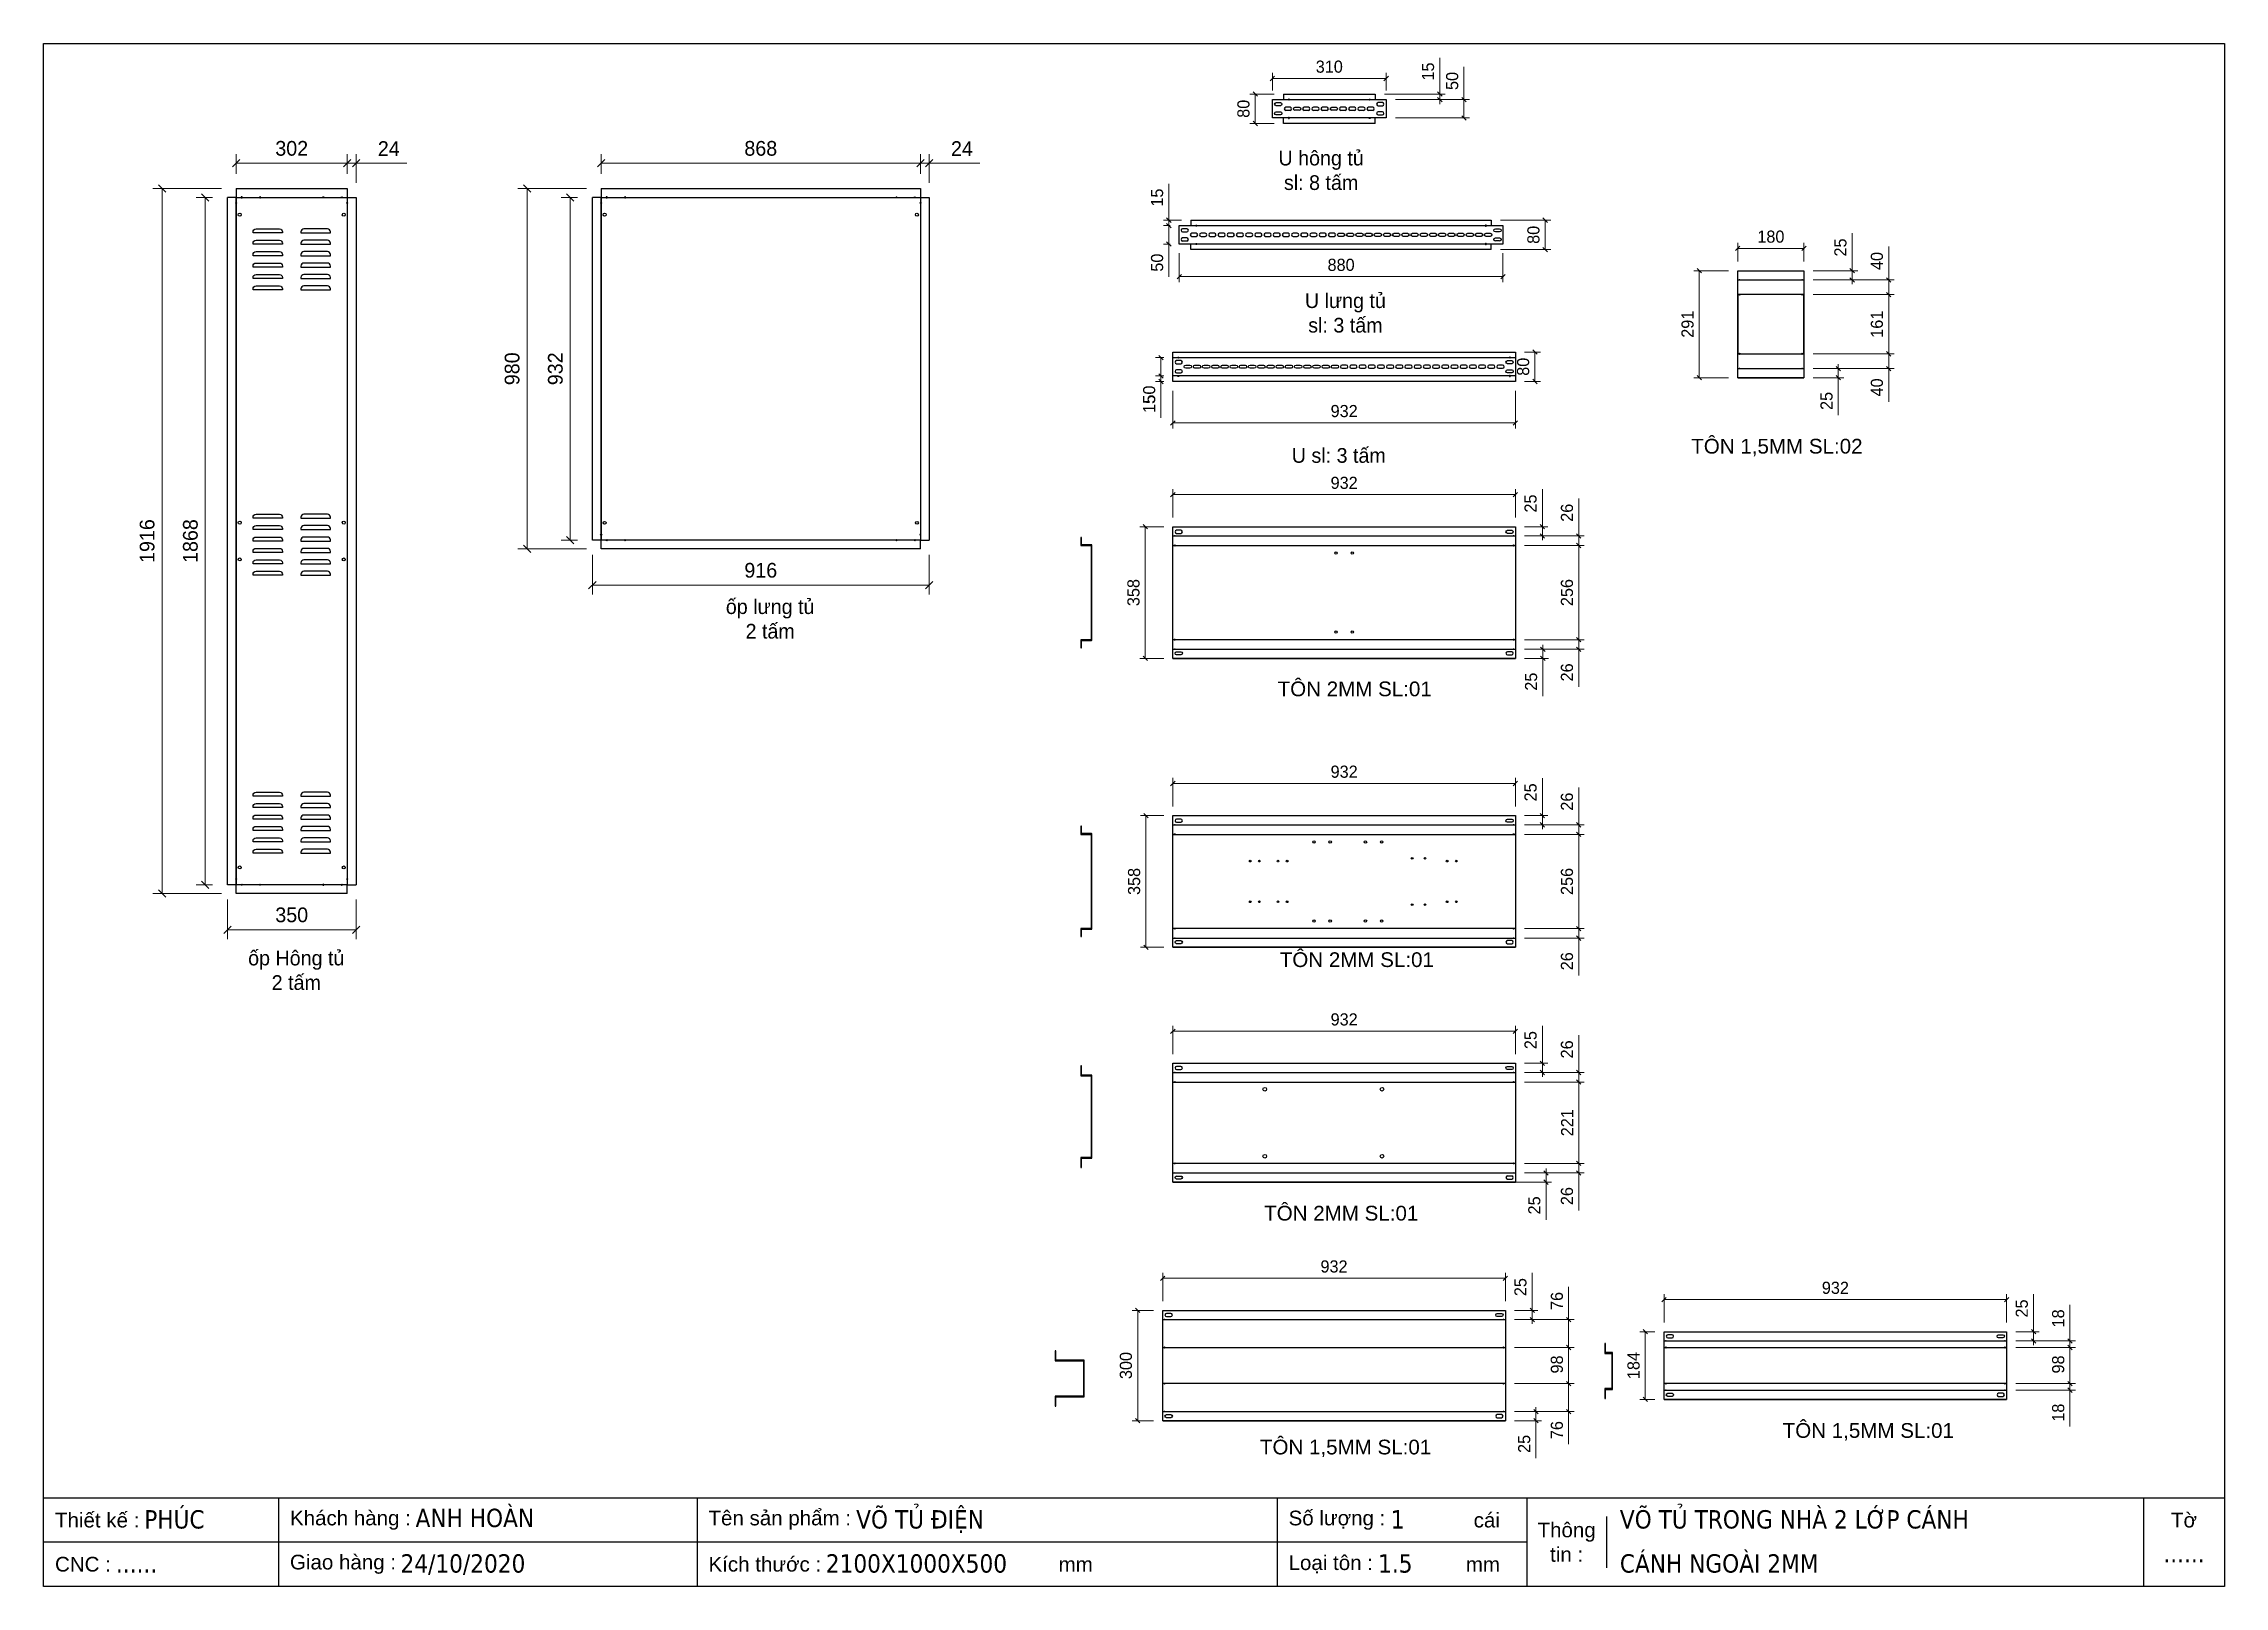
# Model space of a CAD drawing. Header units: millimetres. Extents: x 0 to 5930, y 0 to 4193.
import ezdxf
from ezdxf.enums import TextEntityAlignment as Align

# ---------------------------------------------------------------- set-up
doc = ezdxf.new("R2010")
doc.units = ezdxf.units.MM
for name, color, linetype in [('CNC', 7, 'Continuous'), ('CO', 1, 'Continuous'), ('DI', 2, 'Continuous'), ('DIM', 253, 'Continuous')]:
    doc.layers.add(name, color=color, linetype=linetype)
doc.styles.add('Arial', font='arial.ttf')
doc.styles.add('Tahoma (Input Text)', font='tahoma.ttf')
doc.dimstyles.new('Dim-33', dxfattribs={"dimtxt": 33, "dimasz": 12, "dimexe": 15, "dimexo": 25, "dimgap": 15, "dimtad": 1, "dimdec": 0, "dimtxsty": 'Standard', "dimblk": 'OBLIQUE', "dimcen": 10, "dimclrd": 5, "dimclre": 5, "dimclrt": 3, "dimazin": 3, "dimtfac": 1, "dimtdec": 0, "dimtmove": 0, "dimatfit": 3, "dimldrblk": 'OPEN30', "dimlwd": 9, "dimlwe": 9})
doc.dimstyles.new('Dim-40', dxfattribs={"dimtxt": 40, "dimasz": 20, "dimexe": 25, "dimexo": 40, "dimgap": 20, "dimtad": 1, "dimdec": 0, "dimtxsty": 'Standard', "dimblk": 'OBLIQUE', "dimcen": 15, "dimclrd": 5, "dimclre": 5, "dimclrt": 3, "dimazin": 3, "dimtfac": 1, "dimtdec": 0, "dimtmove": 0, "dimatfit": 3, "dimldrblk": 'ARCHTICK', "dimlwd": 9, "dimlwe": 9})

msp = doc.modelspace()

# ---------------------------------------------------------------- texts
at = {"color": 2, "char_height": 40, "width": 775, "attachment_point": 5}
for s, insert in [('U hông tủ\\Psl: 8 tấm', (3473.6, 3848)), ('U lưng tủ\\Psl: 3 tấm', (3539.6, 3460.5)), ('U sl: 3 tấm', (3521.6, 3073.2)), ('{\\f.VnArialH|b0|i0|c0|p34;T«n 1,5mm SL:02}', (4712.9, 3094.9)), ('ốp lưng tủ \\P2 tấm', (1975.5, 2628.9)), ('{\\f.VnArialH|b0|i0|c0|p34;T«n 2mm SL:01}', (3564.9, 2438.8)), ('ốp Hông tủ \\P2 tấm', (687, 1674)), ('{\\f.VnArialH|b0|i0|c0|p34;T«n 2mm SL:01}', (3570.7, 1702.9)), ('{\\f.VnArialH|b0|i0|c0|p34;T«n 2mm SL:01}', (3528.3, 1013.9)), ('{\\f.VnArialH|b0|i0|c0|p34;T«n 1,5mm SL:01}', (4961.4, 419.9)), ('{\\f.VnArialH|b0|i0|c0|p34;T«n 1,5mm SL:01}', (3540.1, 374.9))]:
    msp.add_mtext(s, dxfattribs=dict(at, insert=insert))

# ---------------------------------------------------------------- blocks, each defined once
blk = doc.blocks.new('*D1')
at = {"color": 0, "linetype": 'ByBlock', "lineweight": -2}
for p, q in [((815.6, 3857.4), (835.6, 3877.4)), ((859.6, 3877.4), (839.6, 3857.4))]:
    blk.add_line(p, q, dxfattribs=at)
at = {"layer": 'Defpoints', "color": 0, "transparency": 16777216}
for p in [(849.6, 3867.4), (825.6, 3798.8), (849.6, 3774.8)]:
    blk.add_point(p, dxfattribs=at)
at = {"layer": 'DIM', "color": 5, "lineweight": 9, "transparency": 16777216}
for p, q in [((825.6, 3867.4), (805.6, 3867.4)), ((825.6, 3838.8), (825.6, 3892.4)), ((825.6, 3867.4), (849.6, 3867.4)), ((849.6, 3814.8), (849.6, 3892.4)), ((849.6, 3867.4), (987.5, 3867.4))]:
    blk.add_line(p, q, dxfattribs=at)
at = {"layer": 'DIM', "color": 3, "transparency": 16777216, "insert": (938.5, 3907.5), "char_height": 40, "attachment_point": 5}
blk.add_mtext('24', dxfattribs=at)
blk = doc.blocks.new('_ArchTick')
at = {"color": 0, "const_width": 0.15}
blk.add_lwpolyline([(-0.5, -0.5), (0.5, 0.5)], dxfattribs=at)
blk = doc.blocks.new('_Oblique')
at = {"color": 0, "linetype": 'ByBlock', "lineweight": -2}
blk.add_line((-0.5, -0.5), (0.5, 0.5), dxfattribs=at)
blk = doc.blocks.new('*D2')
at = {"color": 0, "linetype": 'ByBlock', "lineweight": -2}
for p, q in [((533.6, 3877.4), (513.6, 3857.4)), ((815.6, 3857.4), (835.6, 3877.4))]:
    blk.add_line(p, q, dxfattribs=at)
at = {"layer": 'Defpoints', "color": 0, "transparency": 16777216}
for p in [(523.6, 3867.4), (523.6, 3798.8), (825.6, 3798.8)]:
    blk.add_point(p, dxfattribs=at)
at = {"layer": 'DIM', "color": 5, "lineweight": 9, "transparency": 16777216}
for p, q in [((523.6, 3838.8), (523.6, 3892.4)), ((825.6, 3867.4), (523.6, 3867.4)), ((825.6, 3838.8), (825.6, 3892.4))]:
    blk.add_line(p, q, dxfattribs=at)
at = {"layer": 'DIM', "color": 3, "transparency": 16777216, "insert": (674.6, 3907.8), "char_height": 40, "attachment_point": 5}
blk.add_mtext('302', dxfattribs=at)
blk = doc.blocks.new('*D3')
at = {"color": 0, "linetype": 'ByBlock', "lineweight": -2}
for p, q in [((332.1, 3788.8), (312.1, 3808.8)), ((312.1, 1892.8), (332.1, 1872.8))]:
    blk.add_line(p, q, dxfattribs=at)
at = {"layer": 'Defpoints', "color": 0, "transparency": 16777216}
for p in [(523.6, 3798.8), (322.1, 1882.8), (523.6, 1882.8)]:
    blk.add_point(p, dxfattribs=at)
at = {"layer": 'DIM', "color": 5, "lineweight": 9, "transparency": 16777216}
for p, q in [((483.6, 3798.8), (297.1, 3798.8)), ((322.1, 3798.8), (322.1, 1882.8)), ((483.6, 1882.8), (297.1, 1882.8))]:
    blk.add_line(p, q, dxfattribs=at)
at = {"layer": 'DIM', "color": 3, "transparency": 16777216, "insert": (281.6, 2840.8), "char_height": 40, "attachment_point": 5, "rotation": 90}
blk.add_mtext('1916', dxfattribs=at)
blk = doc.blocks.new('*D4')
at = {"color": 0, "linetype": 'ByBlock', "lineweight": -2}
for p, q in [((449.6, 3764.8), (429.6, 3784.8)), ((429.6, 1916.8), (449.6, 1896.8))]:
    blk.add_line(p, q, dxfattribs=at)
at = {"layer": 'Defpoints', "color": 0, "transparency": 16777216}
for p in [(439.6, 3774.8), (499.6, 3774.8), (499.6, 1906.8)]:
    blk.add_point(p, dxfattribs=at)
at = {"layer": 'DIM', "color": 5, "lineweight": 9, "transparency": 16777216}
for p, q in [((459.6, 3774.8), (414.6, 3774.8)), ((439.6, 1906.8), (439.6, 3774.8)), ((459.6, 1906.8), (414.6, 1906.8))]:
    blk.add_line(p, q, dxfattribs=at)
at = {"layer": 'DIM', "color": 3, "transparency": 16777216, "insert": (399.2, 2840.8), "char_height": 40, "attachment_point": 5, "rotation": 90}
blk.add_mtext('1868', dxfattribs=at)
blk = doc.blocks.new('*D5')
at = {"color": 0, "linetype": 'ByBlock', "lineweight": -2}
for p, q in [((509.6, 1794.3), (489.6, 1774.3)), ((839.6, 1774.3), (859.6, 1794.3))]:
    blk.add_line(p, q, dxfattribs=at)
at = {"layer": 'Defpoints', "color": 0, "transparency": 16777216}
for p in [(499.6, 1906.8), (849.6, 1906.8), (849.6, 1784.3)]:
    blk.add_point(p, dxfattribs=at)
at = {"layer": 'DIM', "color": 5, "lineweight": 9, "transparency": 16777216}
for p, q in [((499.6, 1866.8), (499.6, 1759.3)), ((849.6, 1866.8), (849.6, 1759.3)), ((499.6, 1784.3), (849.6, 1784.3))]:
    blk.add_line(p, q, dxfattribs=at)
at = {"layer": 'DIM', "color": 3, "transparency": 16777216, "insert": (674.6, 1824.7), "char_height": 40, "attachment_point": 5}
blk.add_mtext('350', dxfattribs=at)
blk = doc.blocks.new('f3daunguoc')
at = {"layer": 'CNC', "color": 2, "lineweight": -3}
blk.add_circle((0, 0), 1.5, dxfattribs=at)
blk = doc.blocks.new('*D6')
at = {"color": 0, "linetype": 'ByBlock', "lineweight": -2}
for p, q in [((2374, 3857.4), (2394, 3877.4)), ((2418, 3877.4), (2398, 3857.4))]:
    blk.add_line(p, q, dxfattribs=at)
at = {"layer": 'Defpoints', "color": 0, "transparency": 16777216}
for p in [(2408, 3867.4), (2384, 3798.8), (2408, 3774.8)]:
    blk.add_point(p, dxfattribs=at)
at = {"layer": 'DIM', "color": 5, "lineweight": 9, "transparency": 16777216}
for p, q in [((2384, 3867.4), (2364, 3867.4)), ((2384, 3838.8), (2384, 3892.4)), ((2384, 3867.4), (2408, 3867.4)), ((2408, 3814.8), (2408, 3892.4)), ((2408, 3867.4), (2545.8, 3867.4))]:
    blk.add_line(p, q, dxfattribs=at)
at = {"layer": 'DIM', "color": 3, "transparency": 16777216, "insert": (2496.9, 3907.5), "char_height": 40, "attachment_point": 5}
blk.add_mtext('24', dxfattribs=at)
blk = doc.blocks.new('*D7')
at = {"color": 0, "linetype": 'ByBlock', "lineweight": -2}
for p, q in [((1526, 3877.4), (1506, 3857.4)), ((2374, 3857.4), (2394, 3877.4))]:
    blk.add_line(p, q, dxfattribs=at)
at = {"layer": 'Defpoints', "color": 0, "transparency": 16777216}
for p in [(1516, 3867.4), (1516, 3798.8), (2384, 3798.8)]:
    blk.add_point(p, dxfattribs=at)
at = {"layer": 'DIM', "color": 5, "lineweight": 9, "transparency": 16777216}
for p, q in [((1516, 3838.8), (1516, 3892.4)), ((2384, 3867.4), (1516, 3867.4)), ((2384, 3838.8), (2384, 3892.4))]:
    blk.add_line(p, q, dxfattribs=at)
at = {"layer": 'DIM', "color": 3, "transparency": 16777216, "insert": (1950, 3907.8), "char_height": 40, "attachment_point": 5}
blk.add_mtext('868', dxfattribs=at)
blk = doc.blocks.new('*D8')
at = {"color": 0, "linetype": 'ByBlock', "lineweight": -2}
for p, q in [((1324.4, 3788.8), (1304.4, 3808.8)), ((1304.4, 2829.3), (1324.4, 2809.3))]:
    blk.add_line(p, q, dxfattribs=at)
at = {"layer": 'Defpoints', "color": 0, "transparency": 16777216}
for p in [(1516, 3798.8), (1314.4, 2819.3), (1516, 2819.3)]:
    blk.add_point(p, dxfattribs=at)
at = {"layer": 'DIM', "color": 5, "lineweight": 9, "transparency": 16777216}
for p, q in [((1476, 3798.8), (1289.4, 3798.8)), ((1314.4, 3798.8), (1314.4, 2819.3)), ((1476, 2819.3), (1289.4, 2819.3))]:
    blk.add_line(p, q, dxfattribs=at)
at = {"layer": 'DIM', "color": 3, "transparency": 16777216, "insert": (1274, 3309), "char_height": 40, "attachment_point": 5, "rotation": 90}
blk.add_mtext('980', dxfattribs=at)
blk = doc.blocks.new('*D9')
at = {"color": 0, "linetype": 'ByBlock', "lineweight": -2}
for p, q in [((1442, 3764.8), (1422, 3784.8)), ((1422, 2853.3), (1442, 2833.3))]:
    blk.add_line(p, q, dxfattribs=at)
at = {"layer": 'Defpoints', "color": 0, "transparency": 16777216}
for p in [(1432, 3774.8), (1492, 3774.8), (1492, 2843.3)]:
    blk.add_point(p, dxfattribs=at)
at = {"layer": 'DIM', "color": 5, "lineweight": 9, "transparency": 16777216}
for p, q in [((1452, 3774.8), (1407, 3774.8)), ((1432, 2843.3), (1432, 3774.8)), ((1452, 2843.3), (1407, 2843.3))]:
    blk.add_line(p, q, dxfattribs=at)
at = {"layer": 'DIM', "color": 3, "transparency": 16777216, "insert": (1391.6, 3309), "char_height": 40, "attachment_point": 5, "rotation": 90}
blk.add_mtext('932', dxfattribs=at)
blk = doc.blocks.new('*D10')
at = {"color": 0, "linetype": 'ByBlock', "lineweight": -2}
for p, q in [((1502, 2730.8), (1482, 2710.8)), ((2398, 2710.8), (2418, 2730.8))]:
    blk.add_line(p, q, dxfattribs=at)
at = {"layer": 'Defpoints', "color": 0, "transparency": 16777216}
for p in [(1492, 2843.3), (2408, 2843.3), (2408, 2720.8)]:
    blk.add_point(p, dxfattribs=at)
at = {"layer": 'DIM', "color": 5, "lineweight": 9, "transparency": 16777216}
for p, q in [((1492, 2803.3), (1492, 2695.8)), ((2408, 2803.3), (2408, 2695.8)), ((1492, 2720.8), (2408, 2720.8))]:
    blk.add_line(p, q, dxfattribs=at)
at = {"layer": 'DIM', "color": 3, "transparency": 16777216, "insert": (1950, 2761.2), "char_height": 40, "attachment_point": 5}
blk.add_mtext('916', dxfattribs=at)
blk = doc.blocks.new('*D11')
at = {"color": 0, "linetype": 'ByBlock', "lineweight": -2}
for p, q in [((3347, 4104), (3335, 4092)), ((3644.5, 4092), (3656.5, 4104))]:
    blk.add_line(p, q, dxfattribs=at)
at = {"layer": 'Defpoints', "color": 0, "transparency": 16777216}
for p in [(3341, 4098), (3341, 4040.6), (3650.5, 4040.6)]:
    blk.add_point(p, dxfattribs=at)
at = {"layer": 'DIM', "color": 5, "lineweight": 9, "transparency": 16777216}
for p, q in [((3341, 4065.6), (3341, 4113)), ((3650.5, 4098), (3341, 4098)), ((3650.5, 4065.6), (3650.5, 4113))]:
    blk.add_line(p, q, dxfattribs=at)
at = {"layer": 'DIM', "color": 3, "transparency": 16777216, "insert": (3495.8, 4129.9), "char_height": 33, "attachment_point": 5}
blk.add_mtext('310', dxfattribs=at)
blk = doc.blocks.new('_Open30')
at = {"color": 0, "linetype": 'ByBlock', "lineweight": -2}
for p, q in [((-1, 0.27), (0, 0)), ((0, 0), (-1, -0.27)), ((0, 0), (-1, 0))]:
    blk.add_line(p, q, dxfattribs=at)
blk = doc.blocks.new('*D12')
at = {"color": 0, "linetype": 'ByBlock', "lineweight": -2}
for p, q in [((3300.4, 4049.6), (3288.4, 4061.6)), ((3288.4, 3981.6), (3300.4, 3969.6))]:
    blk.add_line(p, q, dxfattribs=at)
at = {"layer": 'Defpoints', "color": 0, "transparency": 16777216}
for p in [(3371, 4055.6), (3294.4, 3975.6), (3371, 3975.6)]:
    blk.add_point(p, dxfattribs=at)
at = {"layer": 'DIM', "color": 5, "lineweight": 9, "transparency": 16777216}
for p, q in [((3346, 4055.6), (3279.4, 4055.6)), ((3294.4, 4055.6), (3294.4, 3975.6)), ((3346, 3975.6), (3279.4, 3975.6))]:
    blk.add_line(p, q, dxfattribs=at)
at = {"layer": 'DIM', "color": 3, "transparency": 16777216, "insert": (3262.5, 4015.6), "char_height": 33, "attachment_point": 5, "rotation": 90}
blk.add_mtext('80', dxfattribs=at)
blk = doc.blocks.new('*D13')
at = {"color": 0, "linetype": 'ByBlock', "lineweight": -2}
for p, q in [((3867.9, 4034.6), (3855.9, 4046.6)), ((3855.9, 3996.6), (3867.9, 3984.6))]:
    blk.add_line(p, q, dxfattribs=at)
at = {"layer": 'Defpoints', "color": 0, "transparency": 16777216}
for p in [(3650.5, 4040.6), (3861.9, 4040.6), (3650.5, 3990.6)]:
    blk.add_point(p, dxfattribs=at)
at = {"layer": 'DIM', "color": 5, "lineweight": 9, "transparency": 16777216}
for p, q in [((3861.9, 4040.6), (3861.9, 4129.7)), ((3675.5, 4040.6), (3876.9, 4040.6)), ((3861.9, 3990.6), (3861.9, 4040.6)), ((3675.5, 3990.6), (3876.9, 3990.6))]:
    blk.add_line(p, q, dxfattribs=at)
at = {"layer": 'DIM', "color": 3, "transparency": 16777216, "insert": (3830.1, 4091.2), "char_height": 33, "attachment_point": 5, "rotation": 90}
blk.add_mtext('50', dxfattribs=at)
blk = doc.blocks.new('*D14')
at = {"color": 0, "linetype": 'ByBlock', "lineweight": -2}
for p, q in [((3790.3, 4061.6), (3802.3, 4049.6)), ((3802.3, 4034.6), (3790.3, 4046.6))]:
    blk.add_line(p, q, dxfattribs=at)
at = {"layer": 'Defpoints', "color": 0, "transparency": 16777216}
for p in [(3620.5, 4055.6), (3650.5, 4040.6), (3796.3, 4055.6)]:
    blk.add_point(p, dxfattribs=at)
at = {"layer": 'DIM', "color": 5, "lineweight": 9, "transparency": 16777216}
for p, q in [((3796.3, 4055.6), (3796.3, 4154)), ((3645.5, 4055.6), (3811.3, 4055.6)), ((3675.5, 4040.6), (3811.3, 4040.6)), ((3796.3, 4040.6), (3796.3, 4055.6)), ((3796.3, 4040.6), (3796.3, 4028.6))]:
    blk.add_line(p, q, dxfattribs=at)
at = {"layer": 'DIM', "color": 3, "transparency": 16777216, "insert": (3764.4, 4116.8), "char_height": 33, "attachment_point": 5, "rotation": 90}
blk.add_mtext('15', dxfattribs=at)
blk = doc.blocks.new('ovan8.5x20')
at = {"layer": 'CNC', "color": 2, "lineweight": -3}
for p, q in [((5.7, 4.2), (-5.8, 4.2)), ((-5.8, -4.2), (5.7, -4.2))]:
    blk.add_line(p, q, dxfattribs=at)
for centre, start, end in [((-5.8, 0), 90, 270), ((5.7, 0), 270, 90)]:
    blk.add_arc(centre, 4.25, start, end, dxfattribs=at)
blk = doc.blocks.new('*D15')
at = {"color": 0, "linetype": 'ByBlock', "lineweight": -2}
for p, q in [((3093.9, 3565.5), (3081.9, 3553.5)), ((3961.9, 3553.5), (3973.9, 3565.5))]:
    blk.add_line(p, q, dxfattribs=at)
at = {"layer": 'Defpoints', "color": 0, "transparency": 16777216}
for p in [(3087.9, 3648), (3967.9, 3648), (3967.9, 3559.5)]:
    blk.add_point(p, dxfattribs=at)
at = {"layer": 'DIM', "color": 5, "lineweight": 9, "transparency": 16777216}
for p, q in [((3087.9, 3623), (3087.9, 3544.5)), ((3967.9, 3623), (3967.9, 3544.5)), ((3087.9, 3559.5), (3967.9, 3559.5))]:
    blk.add_line(p, q, dxfattribs=at)
at = {"layer": 'DIM', "color": 3, "transparency": 16777216, "insert": (3527.9, 3591.3), "char_height": 33, "attachment_point": 5}
blk.add_mtext('880', dxfattribs=at)
blk = doc.blocks.new('*D16')
at = {"color": 0, "linetype": 'ByBlock', "lineweight": -2}
for p, q in [((4088.8, 3707), (4076.8, 3719)), ((4076.8, 3639), (4088.8, 3627))]:
    blk.add_line(p, q, dxfattribs=at)
at = {"layer": 'Defpoints', "color": 0, "transparency": 16777216}
for p in [(3936.4, 3713), (4082.8, 3713), (3936.4, 3633)]:
    blk.add_point(p, dxfattribs=at)
at = {"layer": 'DIM', "color": 5, "lineweight": 9, "transparency": 16777216}
for p, q in [((3961.4, 3713), (4097.8, 3713)), ((4082.8, 3633), (4082.8, 3713)), ((3961.4, 3633), (4097.8, 3633))]:
    blk.add_line(p, q, dxfattribs=at)
at = {"layer": 'DIM', "color": 3, "transparency": 16777216, "insert": (4051, 3673), "char_height": 33, "attachment_point": 5, "rotation": 90}
blk.add_mtext('80', dxfattribs=at)
blk = doc.blocks.new('*D17')
at = {"color": 0, "linetype": 'ByBlock', "lineweight": -2}
for p, q in [((3065.6, 3692), (3053.6, 3704)), ((3053.6, 3654), (3065.6, 3642))]:
    blk.add_line(p, q, dxfattribs=at)
at = {"layer": 'Defpoints', "color": 0, "transparency": 16777216}
for p in [(3087.9, 3698), (3059.6, 3648), (3087.9, 3648)]:
    blk.add_point(p, dxfattribs=at)
at = {"layer": 'DIM', "color": 5, "lineweight": 9, "transparency": 16777216}
for p, q in [((3062.9, 3698), (3044.6, 3698)), ((3059.6, 3698), (3059.6, 3648)), ((3062.9, 3648), (3044.6, 3648)), ((3059.6, 3648), (3059.6, 3558.9))]:
    blk.add_line(p, q, dxfattribs=at)
at = {"layer": 'DIM', "color": 3, "transparency": 16777216, "insert": (3027.7, 3597.4), "char_height": 33, "attachment_point": 5, "rotation": 90}
blk.add_mtext('50', dxfattribs=at)
blk = doc.blocks.new('*D18')
at = {"color": 0, "linetype": 'ByBlock', "lineweight": -2}
for p, q in [((3053.6, 3719), (3065.6, 3707)), ((3065.6, 3692), (3053.6, 3704))]:
    blk.add_line(p, q, dxfattribs=at)
at = {"layer": 'Defpoints', "color": 0, "transparency": 16777216}
for p in [(3059.6, 3713), (3087.9, 3698), (3119.4, 3713)]:
    blk.add_point(p, dxfattribs=at)
at = {"layer": 'DIM', "color": 5, "lineweight": 9, "transparency": 16777216}
for p, q in [((3059.6, 3713), (3059.6, 3811.4)), ((3094.4, 3713), (3044.6, 3713)), ((3062.9, 3698), (3044.6, 3698)), ((3059.6, 3698), (3059.6, 3713)), ((3059.6, 3698), (3059.6, 3686))]:
    blk.add_line(p, q, dxfattribs=at)
at = {"layer": 'DIM', "color": 3, "transparency": 16777216, "insert": (3027.7, 3774.2), "char_height": 33, "attachment_point": 5, "rotation": 90}
blk.add_mtext('15', dxfattribs=at)
blk = doc.blocks.new('*D19')
at = {"color": 0, "linetype": 'ByBlock', "lineweight": -2}
for p, q in [((3076.5, 3168), (3064.5, 3156)), ((3996, 3156), (4008, 3168))]:
    blk.add_line(p, q, dxfattribs=at)
at = {"layer": 'Defpoints', "color": 0, "transparency": 16777216}
for p in [(3070.5, 3274.5), (4002, 3274.5), (3070.5, 3162)]:
    blk.add_point(p, dxfattribs=at)
at = {"layer": 'DIM', "color": 5, "lineweight": 9, "transparency": 16777216}
for p, q in [((3070.5, 3249.5), (3070.5, 3147)), ((4002, 3249.5), (4002, 3147)), ((4002, 3162), (3070.5, 3162))]:
    blk.add_line(p, q, dxfattribs=at)
at = {"layer": 'DIM', "color": 3, "transparency": 16777216, "insert": (3536.2, 3193.9), "char_height": 33, "attachment_point": 5}
blk.add_mtext('932', dxfattribs=at)
blk = doc.blocks.new('*D20')
at = {"color": 0, "linetype": 'ByBlock', "lineweight": -2}
for p, q in [((4060.9, 3348.5), (4048.9, 3360.5)), ((4048.9, 3280.5), (4060.9, 3268.5))]:
    blk.add_line(p, q, dxfattribs=at)
at = {"layer": 'Defpoints', "color": 0, "transparency": 16777216}
for p in [(4002, 3354.5), (4002, 3274.5), (4054.9, 3274.5)]:
    blk.add_point(p, dxfattribs=at)
at = {"layer": 'DIM', "color": 5, "lineweight": 9, "transparency": 16777216}
for p, q in [((4027, 3354.5), (4069.9, 3354.5)), ((4054.9, 3354.5), (4054.9, 3274.5)), ((4027, 3274.5), (4069.9, 3274.5))]:
    blk.add_line(p, q, dxfattribs=at)
at = {"layer": 'DIM', "color": 3, "transparency": 16777216, "insert": (4023, 3314.5), "char_height": 33, "attachment_point": 5, "rotation": 90}
blk.add_mtext('80', dxfattribs=at)
blk = doc.blocks.new('*D21')
at = {"color": 0, "linetype": 'ByBlock', "lineweight": -2}
for p, q in [((3044, 3333.5), (3032, 3345.5)), ((3032, 3295.5), (3044, 3283.5))]:
    blk.add_line(p, q, dxfattribs=at)
at = {"layer": 'Defpoints', "color": 0, "transparency": 16777216}
for p in [(3070.5, 3339.5), (3038, 3289.5), (3070.5, 3289.5)]:
    blk.add_point(p, dxfattribs=at)
at = {"layer": 'DIM', "color": 5, "lineweight": 9, "transparency": 16777216}
for p, q in [((3045.5, 3339.5), (3023, 3339.5)), ((3038, 3339.5), (3038, 3289.5)), ((3045.5, 3289.5), (3023, 3289.5)), ((3038, 3289.5), (3038, 3200.4))]:
    blk.add_line(p, q, dxfattribs=at)
at = {"layer": 'DIM', "color": 3, "transparency": 16777216, "insert": (3006.2, 3238.9), "char_height": 33, "attachment_point": 5, "rotation": 90}
blk.add_mtext('50', dxfattribs=at)
blk = doc.blocks.new('*D22')
at = {"color": 0, "linetype": 'ByBlock', "lineweight": -2}
for p, q in [((3032, 3295.5), (3044, 3283.5)), ((3044, 3268.5), (3032, 3280.5))]:
    blk.add_line(p, q, dxfattribs=at)
at = {"layer": 'Defpoints', "color": 0, "transparency": 16777216}
for p in [(3038, 3274.5), (3070.5, 3289.5), (3070.5, 3274.5)]:
    blk.add_point(p, dxfattribs=at)
at = {"layer": 'DIM', "color": 5, "lineweight": 9, "transparency": 16777216}
for p, q in [((3045.5, 3289.5), (3023, 3289.5)), ((3045.5, 3274.5), (3023, 3274.5)), ((3038, 3289.5), (3038, 3301.5)), ((3038, 3289.5), (3038, 3274.5)), ((3038, 3274.5), (3038, 3176.1))]:
    blk.add_line(p, q, dxfattribs=at)
at = {"layer": 'DIM', "color": 3, "transparency": 16777216, "insert": (3006.2, 3213.3), "char_height": 33, "attachment_point": 5, "rotation": 90}
blk.add_mtext('15', dxfattribs=at)
blk = doc.blocks.new('*D23')
at = {"color": 0, "linetype": 'ByBlock', "lineweight": -2}
for p, q in [((4069.1, 2885.8), (4081.1, 2873.8)), ((4081.1, 2848.8), (4069.1, 2860.8))]:
    blk.add_line(p, q, dxfattribs=at)
at = {"layer": 'Defpoints', "color": 0, "transparency": 16777216}
for p in [(4002, 2879.8), (4002, 2854.8), (4075.1, 2879.8)]:
    blk.add_point(p, dxfattribs=at)
at = {"layer": 'DIM', "color": 5, "lineweight": 9, "transparency": 16777216}
for p, q in [((4075.1, 2879.8), (4075.1, 2981.8)), ((4027, 2879.8), (4090.1, 2879.8)), ((4027, 2854.8), (4090.1, 2854.8)), ((4075.1, 2854.8), (4075.1, 2879.8)), ((4075.1, 2854.8), (4075.1, 2842.8))]:
    blk.add_line(p, q, dxfattribs=at)
at = {"layer": 'DIM', "color": 3, "transparency": 16777216, "insert": (4043.2, 2942.8), "char_height": 33, "attachment_point": 5, "rotation": 90}
blk.add_mtext('25', dxfattribs=at)
blk = doc.blocks.new('*D24')
at = {"color": 0, "linetype": 'ByBlock', "lineweight": -2}
for p, q in [((4168.1, 2860.8), (4180.1, 2848.8)), ((4180.1, 2822.8), (4168.1, 2834.8))]:
    blk.add_line(p, q, dxfattribs=at)
at = {"layer": 'Defpoints', "color": 0, "transparency": 16777216}
for p in [(4002, 2854.8), (4174.1, 2854.8), (4002, 2828.8)]:
    blk.add_point(p, dxfattribs=at)
at = {"layer": 'DIM', "color": 5, "lineweight": 9, "transparency": 16777216}
for p, q in [((4174.1, 2854.8), (4174.1, 2956.6)), ((4027, 2854.8), (4189.1, 2854.8)), ((4174.1, 2828.8), (4174.1, 2854.8)), ((4027, 2828.8), (4189.1, 2828.8)), ((4174.1, 2828.8), (4174.1, 2816.8))]:
    blk.add_line(p, q, dxfattribs=at)
at = {"layer": 'DIM', "color": 3, "transparency": 16777216, "insert": (4142.2, 2917.7), "char_height": 33, "attachment_point": 5, "rotation": 90}
blk.add_mtext('26', dxfattribs=at)
blk = doc.blocks.new('*D25')
at = {"color": 0, "linetype": 'ByBlock', "lineweight": -2}
for p, q in [((4180.1, 2822.8), (4168.1, 2834.8)), ((4168.1, 2578.8), (4180.1, 2566.8))]:
    blk.add_line(p, q, dxfattribs=at)
at = {"layer": 'Defpoints', "color": 0, "transparency": 16777216}
for p in [(4002, 2828.8), (4002, 2572.8), (4174.1, 2572.8)]:
    blk.add_point(p, dxfattribs=at)
at = {"layer": 'DIM', "color": 5, "lineweight": 9, "transparency": 16777216}
for p, q in [((4027, 2828.8), (4189.1, 2828.8)), ((4174.1, 2828.8), (4174.1, 2572.8)), ((4027, 2572.8), (4189.1, 2572.8))]:
    blk.add_line(p, q, dxfattribs=at)
at = {"layer": 'DIM', "color": 3, "transparency": 16777216, "insert": (4142.2, 2700.8), "char_height": 33, "attachment_point": 5, "rotation": 90}
blk.add_mtext('256', dxfattribs=at)
blk = doc.blocks.new('*D26')
at = {"color": 0, "linetype": 'ByBlock', "lineweight": -2}
for p, q in [((4168.1, 2578.8), (4180.1, 2566.8)), ((4180.1, 2540.8), (4168.1, 2552.8))]:
    blk.add_line(p, q, dxfattribs=at)
at = {"layer": 'Defpoints', "color": 0, "transparency": 16777216}
for p in [(4002, 2572.8), (4002, 2546.8), (4174.1, 2546.8)]:
    blk.add_point(p, dxfattribs=at)
at = {"layer": 'DIM', "color": 5, "lineweight": 9, "transparency": 16777216}
for p, q in [((4027, 2572.8), (4189.1, 2572.8)), ((4174.1, 2572.8), (4174.1, 2584.8)), ((4174.1, 2572.8), (4174.1, 2546.8)), ((4027, 2546.8), (4189.1, 2546.8)), ((4174.1, 2546.8), (4174.1, 2444.9))]:
    blk.add_line(p, q, dxfattribs=at)
at = {"layer": 'DIM', "color": 3, "transparency": 16777216, "insert": (4142.2, 2483.9), "char_height": 33, "attachment_point": 5, "rotation": 90}
blk.add_mtext('26', dxfattribs=at)
blk = doc.blocks.new('*D27')
at = {"color": 0, "linetype": 'ByBlock', "lineweight": -2}
for p, q in [((3076.5, 2973), (3064.5, 2961)), ((3996, 2961), (4008, 2973))]:
    blk.add_line(p, q, dxfattribs=at)
at = {"layer": 'Defpoints', "color": 0, "transparency": 16777216}
for p in [(4002, 2967), (3070.5, 2879.8), (4002, 2879.8)]:
    blk.add_point(p, dxfattribs=at)
at = {"layer": 'DIM', "color": 5, "lineweight": 9, "transparency": 16777216}
for p, q in [((3070.5, 2904.8), (3070.5, 2982)), ((3070.5, 2967), (4002, 2967)), ((4002, 2904.8), (4002, 2982))]:
    blk.add_line(p, q, dxfattribs=at)
at = {"layer": 'DIM', "color": 3, "transparency": 16777216, "insert": (3536.2, 2998.9), "char_height": 33, "attachment_point": 5}
blk.add_mtext('932', dxfattribs=at)
blk = doc.blocks.new('*D28')
at = {"color": 0, "linetype": 'ByBlock', "lineweight": -2}
for p, q in [((3001.4, 2873.8), (2989.4, 2885.8)), ((2989.4, 2527.8), (3001.4, 2515.8))]:
    blk.add_line(p, q, dxfattribs=at)
at = {"layer": 'Defpoints', "color": 0, "transparency": 16777216}
for p in [(3070.5, 2879.8), (2995.4, 2521.8), (3070.5, 2521.8)]:
    blk.add_point(p, dxfattribs=at)
at = {"layer": 'DIM', "color": 5, "lineweight": 9, "transparency": 16777216}
for p, q in [((3045.5, 2879.8), (2980.4, 2879.8)), ((2995.4, 2879.8), (2995.4, 2521.8)), ((3045.5, 2521.8), (2980.4, 2521.8))]:
    blk.add_line(p, q, dxfattribs=at)
at = {"layer": 'DIM', "color": 3, "transparency": 16777216, "insert": (2963.5, 2700.8), "char_height": 33, "attachment_point": 5, "rotation": 90}
blk.add_mtext('358', dxfattribs=at)
blk = doc.blocks.new('*D29')
at = {"color": 0, "linetype": 'ByBlock', "lineweight": -2}
for p, q in [((4069.1, 2100.7), (4081.1, 2088.7)), ((4081.1, 2063.7), (4069.1, 2075.7))]:
    blk.add_line(p, q, dxfattribs=at)
at = {"layer": 'Defpoints', "color": 0, "transparency": 16777216}
for p in [(4002, 2094.7), (4075.1, 2094.7), (4002, 2069.7)]:
    blk.add_point(p, dxfattribs=at)
at = {"layer": 'DIM', "color": 5, "lineweight": 9, "transparency": 16777216}
for p, q in [((4075.1, 2094.7), (4075.1, 2196.8)), ((4027, 2094.7), (4090.1, 2094.7)), ((4075.1, 2069.7), (4075.1, 2094.7)), ((4027, 2069.7), (4090.1, 2069.7)), ((4075.1, 2069.7), (4075.1, 2057.7))]:
    blk.add_line(p, q, dxfattribs=at)
at = {"layer": 'DIM', "color": 3, "transparency": 16777216, "insert": (4043.2, 2157.8), "char_height": 33, "attachment_point": 5, "rotation": 90}
blk.add_mtext('25', dxfattribs=at)
blk = doc.blocks.new('*D30')
at = {"color": 0, "linetype": 'ByBlock', "lineweight": -2}
for p, q in [((4168.1, 2075.7), (4180.1, 2063.7)), ((4180.1, 2037.7), (4168.1, 2049.7))]:
    blk.add_line(p, q, dxfattribs=at)
at = {"layer": 'Defpoints', "color": 0, "transparency": 16777216}
for p in [(4002, 2069.7), (4002, 2043.7), (4174.1, 2069.7)]:
    blk.add_point(p, dxfattribs=at)
at = {"layer": 'DIM', "color": 5, "lineweight": 9, "transparency": 16777216}
for p, q in [((4174.1, 2069.7), (4174.1, 2171.5)), ((4027, 2069.7), (4189.1, 2069.7)), ((4027, 2043.7), (4189.1, 2043.7)), ((4174.1, 2043.7), (4174.1, 2069.7)), ((4174.1, 2043.7), (4174.1, 2031.7))]:
    blk.add_line(p, q, dxfattribs=at)
at = {"layer": 'DIM', "color": 3, "transparency": 16777216, "insert": (4142.2, 2132.6), "char_height": 33, "attachment_point": 5, "rotation": 90}
blk.add_mtext('26', dxfattribs=at)
blk = doc.blocks.new('*D31')
at = {"color": 0, "linetype": 'ByBlock', "lineweight": -2}
for p, q in [((4180.1, 2037.7), (4168.1, 2049.7)), ((4168.1, 1793.7), (4180.1, 1781.7))]:
    blk.add_line(p, q, dxfattribs=at)
at = {"layer": 'Defpoints', "color": 0, "transparency": 16777216}
for p in [(4002, 2043.7), (4002, 1787.7), (4174.1, 1787.7)]:
    blk.add_point(p, dxfattribs=at)
at = {"layer": 'DIM', "color": 5, "lineweight": 9, "transparency": 16777216}
for p, q in [((4027, 2043.7), (4189.1, 2043.7)), ((4174.1, 2043.7), (4174.1, 1787.7)), ((4027, 1787.7), (4189.1, 1787.7))]:
    blk.add_line(p, q, dxfattribs=at)
at = {"layer": 'DIM', "color": 3, "transparency": 16777216, "insert": (4142.2, 1915.7), "char_height": 33, "attachment_point": 5, "rotation": 90}
blk.add_mtext('256', dxfattribs=at)
blk = doc.blocks.new('*D32')
at = {"color": 0, "linetype": 'ByBlock', "lineweight": -2}
for p, q in [((4168.1, 1793.7), (4180.1, 1781.7)), ((4180.1, 1755.7), (4168.1, 1767.7))]:
    blk.add_line(p, q, dxfattribs=at)
at = {"layer": 'Defpoints', "color": 0, "transparency": 16777216}
for p in [(4002, 1787.7), (4002, 1761.7), (4174.1, 1761.7)]:
    blk.add_point(p, dxfattribs=at)
at = {"layer": 'DIM', "color": 5, "lineweight": 9, "transparency": 16777216}
for p, q in [((4027, 1787.7), (4189.1, 1787.7)), ((4174.1, 1787.7), (4174.1, 1799.7)), ((4174.1, 1787.7), (4174.1, 1761.7)), ((4027, 1761.7), (4189.1, 1761.7)), ((4174.1, 1761.7), (4174.1, 1659.9))]:
    blk.add_line(p, q, dxfattribs=at)
at = {"layer": 'DIM', "color": 3, "transparency": 16777216, "insert": (4142.2, 1698.8), "char_height": 33, "attachment_point": 5, "rotation": 90}
blk.add_mtext('26', dxfattribs=at)
blk = doc.blocks.new('*D33')
at = {"color": 0, "linetype": 'ByBlock', "lineweight": -2}
for p, q in [((3076.5, 2188), (3064.5, 2176)), ((3996, 2176), (4008, 2188))]:
    blk.add_line(p, q, dxfattribs=at)
at = {"layer": 'Defpoints', "color": 0, "transparency": 16777216}
for p in [(4002, 2182), (3070.5, 2094.7), (4002, 2094.7)]:
    blk.add_point(p, dxfattribs=at)
at = {"layer": 'DIM', "color": 5, "lineweight": 9, "transparency": 16777216}
for p, q in [((3070.5, 2119.7), (3070.5, 2197)), ((4002, 2119.7), (4002, 2197)), ((3070.5, 2182), (4002, 2182))]:
    blk.add_line(p, q, dxfattribs=at)
at = {"layer": 'DIM', "color": 3, "transparency": 16777216, "insert": (3536.2, 2213.8), "char_height": 33, "attachment_point": 5}
blk.add_mtext('932', dxfattribs=at)
blk = doc.blocks.new('*D34')
at = {"color": 0, "linetype": 'ByBlock', "lineweight": -2}
for p, q in [((4069.1, 1427.5), (4081.1, 1415.5)), ((4081.1, 1390.5), (4069.1, 1402.5))]:
    blk.add_line(p, q, dxfattribs=at)
at = {"layer": 'Defpoints', "color": 0, "transparency": 16777216}
for p in [(4002, 1421.5), (4002, 1396.5), (4075.1, 1421.5)]:
    blk.add_point(p, dxfattribs=at)
at = {"layer": 'DIM', "color": 5, "lineweight": 9, "transparency": 16777216}
for p, q in [((4075.1, 1421.5), (4075.1, 1523.5)), ((4027, 1421.5), (4090.1, 1421.5)), ((4027, 1396.5), (4090.1, 1396.5)), ((4075.1, 1396.5), (4075.1, 1421.5)), ((4075.1, 1396.5), (4075.1, 1384.5))]:
    blk.add_line(p, q, dxfattribs=at)
at = {"layer": 'DIM', "color": 3, "transparency": 16777216, "insert": (4043.2, 1484.5), "char_height": 33, "attachment_point": 5, "rotation": 90}
blk.add_mtext('25', dxfattribs=at)
blk = doc.blocks.new('*D35')
at = {"color": 0, "linetype": 'ByBlock', "lineweight": -2}
for p, q in [((4168.1, 1402.5), (4180.1, 1390.5)), ((4180.1, 1364.5), (4168.1, 1376.5))]:
    blk.add_line(p, q, dxfattribs=at)
at = {"layer": 'Defpoints', "color": 0, "transparency": 16777216}
for p in [(4002, 1396.5), (4002, 1370.5), (4174.1, 1396.5)]:
    blk.add_point(p, dxfattribs=at)
at = {"layer": 'DIM', "color": 5, "lineweight": 9, "transparency": 16777216}
for p, q in [((4174.1, 1396.5), (4174.1, 1498.3)), ((4027, 1396.5), (4189.1, 1396.5)), ((4027, 1370.5), (4189.1, 1370.5)), ((4174.1, 1370.5), (4174.1, 1396.5)), ((4174.1, 1370.5), (4174.1, 1358.5))]:
    blk.add_line(p, q, dxfattribs=at)
at = {"layer": 'DIM', "color": 3, "transparency": 16777216, "insert": (4142.2, 1459.4), "char_height": 33, "attachment_point": 5, "rotation": 90}
blk.add_mtext('26', dxfattribs=at)
blk = doc.blocks.new('*D36')
at = {"color": 0, "linetype": 'ByBlock', "lineweight": -2}
for p, q in [((4180.1, 1364.5), (4168.1, 1376.5)), ((4168.1, 1155.5), (4180.1, 1143.5))]:
    blk.add_line(p, q, dxfattribs=at)
at = {"layer": 'Defpoints', "color": 0, "transparency": 16777216}
for p in [(4002, 1370.5), (4002, 1149.5), (4174.1, 1149.5)]:
    blk.add_point(p, dxfattribs=at)
at = {"layer": 'DIM', "color": 5, "lineweight": 9, "transparency": 16777216}
for p, q in [((4027, 1370.5), (4189.1, 1370.5)), ((4174.1, 1370.5), (4174.1, 1149.5)), ((4027, 1149.5), (4189.1, 1149.5))]:
    blk.add_line(p, q, dxfattribs=at)
at = {"layer": 'DIM', "color": 3, "transparency": 16777216, "insert": (4142.5, 1260), "char_height": 33, "attachment_point": 5, "rotation": 90}
blk.add_mtext('221', dxfattribs=at)
blk = doc.blocks.new('*D37')
at = {"color": 0, "linetype": 'ByBlock', "lineweight": -2}
for p, q in [((4168.1, 1155.5), (4180.1, 1143.5)), ((4180.1, 1117.5), (4168.1, 1129.5))]:
    blk.add_line(p, q, dxfattribs=at)
at = {"layer": 'Defpoints', "color": 0, "transparency": 16777216}
for p in [(4002, 1149.5), (4002, 1123.5), (4174.1, 1123.5)]:
    blk.add_point(p, dxfattribs=at)
at = {"layer": 'DIM', "color": 5, "lineweight": 9, "transparency": 16777216}
for p, q in [((4027, 1149.5), (4189.1, 1149.5)), ((4174.1, 1149.5), (4174.1, 1161.5)), ((4174.1, 1149.5), (4174.1, 1123.5)), ((4027, 1123.5), (4189.1, 1123.5)), ((4174.1, 1123.5), (4174.1, 1021.7))]:
    blk.add_line(p, q, dxfattribs=at)
at = {"layer": 'DIM', "color": 3, "transparency": 16777216, "insert": (4142.2, 1060.6), "char_height": 33, "attachment_point": 5, "rotation": 90}
blk.add_mtext('26', dxfattribs=at)
blk = doc.blocks.new('*D38')
at = {"color": 0, "linetype": 'ByBlock', "lineweight": -2}
for p, q in [((4079.3, 1129.5), (4091.3, 1117.5)), ((4091.3, 1092.5), (4079.3, 1104.5))]:
    blk.add_line(p, q, dxfattribs=at)
at = {"layer": 'Defpoints', "color": 0, "transparency": 16777216}
for p in [(3070.5, 1098.5), (4002, 1123.5), (4085.3, 1098.5)]:
    blk.add_point(p, dxfattribs=at)
at = {"layer": 'DIM', "color": 5, "lineweight": 9, "transparency": 16777216}
for p, q in [((4085.3, 1123.5), (4085.3, 1135.5)), ((3095.5, 1098.5), (4100.3, 1098.5)), ((4027, 1123.5), (4100.3, 1123.5)), ((4085.3, 1123.5), (4085.3, 1098.5)), ((4085.3, 1098.5), (4085.3, 996.4))]:
    blk.add_line(p, q, dxfattribs=at)
at = {"layer": 'DIM', "color": 3, "transparency": 16777216, "insert": (4053.4, 1035.4), "char_height": 33, "attachment_point": 5, "rotation": 90}
blk.add_mtext('25', dxfattribs=at)
blk = doc.blocks.new('*D39')
at = {"color": 0, "linetype": 'ByBlock', "lineweight": -2}
for p, q in [((3076.5, 1514.7), (3064.5, 1502.7)), ((3996, 1502.7), (4008, 1514.7))]:
    blk.add_line(p, q, dxfattribs=at)
at = {"layer": 'Defpoints', "color": 0, "transparency": 16777216}
for p in [(4002, 1508.7), (3070.5, 1421.5), (4002, 1421.5)]:
    blk.add_point(p, dxfattribs=at)
at = {"layer": 'DIM', "color": 5, "lineweight": 9, "transparency": 16777216}
for p, q in [((3070.5, 1446.5), (3070.5, 1523.7)), ((3070.5, 1508.7), (4002, 1508.7)), ((4002, 1446.5), (4002, 1523.7))]:
    blk.add_line(p, q, dxfattribs=at)
at = {"layer": 'DIM', "color": 3, "transparency": 16777216, "insert": (3536.2, 1540.6), "char_height": 33, "attachment_point": 5}
blk.add_mtext('932', dxfattribs=at)
blk = doc.blocks.new('*D40')
at = {"color": 0, "linetype": 'ByBlock', "lineweight": -2}
for p, q in [((4612.5, 3642.1), (4600.5, 3630.1)), ((4780.5, 3630.1), (4792.5, 3642.1))]:
    blk.add_line(p, q, dxfattribs=at)
at = {"layer": 'Defpoints', "color": 0, "transparency": 16777216}
for p in [(4786.5, 3636.1), (4606.5, 3575.6), (4786.5, 3575.6)]:
    blk.add_point(p, dxfattribs=at)
at = {"layer": 'DIM', "color": 5, "lineweight": 9, "transparency": 16777216}
for p, q in [((4606.5, 3600.6), (4606.5, 3651.1)), ((4606.5, 3636.1), (4786.5, 3636.1)), ((4786.5, 3600.6), (4786.5, 3651.1))]:
    blk.add_line(p, q, dxfattribs=at)
at = {"layer": 'DIM', "color": 3, "transparency": 16777216, "insert": (4696.5, 3668), "char_height": 33, "attachment_point": 5}
blk.add_mtext('180', dxfattribs=at)
blk = doc.blocks.new('*D41')
at = {"color": 0, "linetype": 'ByBlock', "lineweight": -2}
for p, q in [((4507.9, 3569.6), (4495.9, 3581.6)), ((4495.9, 3290.6), (4507.9, 3278.6))]:
    blk.add_line(p, q, dxfattribs=at)
at = {"layer": 'Defpoints', "color": 0, "transparency": 16777216}
for p in [(4606.5, 3575.6), (4501.9, 3284.6), (4606.5, 3284.6)]:
    blk.add_point(p, dxfattribs=at)
at = {"layer": 'DIM', "color": 5, "lineweight": 9, "transparency": 16777216}
for p, q in [((4581.5, 3575.6), (4486.9, 3575.6)), ((4501.9, 3575.6), (4501.9, 3284.6)), ((4581.5, 3284.6), (4486.9, 3284.6))]:
    blk.add_line(p, q, dxfattribs=at)
at = {"layer": 'DIM', "color": 3, "transparency": 16777216, "insert": (4470.1, 3430.1), "char_height": 33, "attachment_point": 5, "rotation": 90}
blk.add_mtext('291', dxfattribs=at)
blk = doc.blocks.new('*D42')
at = {"color": 0, "linetype": 'ByBlock', "lineweight": -2}
for p, q in [((4911.5, 3581.6), (4923.5, 3569.6)), ((4923.5, 3544.6), (4911.5, 3556.6))]:
    blk.add_line(p, q, dxfattribs=at)
at = {"layer": 'Defpoints', "color": 0, "transparency": 16777216}
for p in [(4786.5, 3575.6), (4917.5, 3575.6), (4786.5, 3550.6)]:
    blk.add_point(p, dxfattribs=at)
at = {"layer": 'DIM', "color": 5, "lineweight": 9, "transparency": 16777216}
for p, q in [((4917.5, 3575.6), (4917.5, 3677.7)), ((4811.5, 3575.6), (4932.5, 3575.6)), ((4917.5, 3550.6), (4917.5, 3575.6)), ((4811.5, 3550.6), (4932.5, 3550.6)), ((4917.5, 3550.6), (4917.5, 3538.6))]:
    blk.add_line(p, q, dxfattribs=at)
at = {"layer": 'DIM', "color": 3, "transparency": 16777216, "insert": (4885.7, 3638.6), "char_height": 33, "attachment_point": 5, "rotation": 90}
blk.add_mtext('25', dxfattribs=at)
blk = doc.blocks.new('*D43')
at = {"color": 0, "linetype": 'ByBlock', "lineweight": -2}
for p, q in [((5022.8, 3544.6), (5010.8, 3556.6)), ((5010.8, 3516.6), (5022.8, 3504.6))]:
    blk.add_line(p, q, dxfattribs=at)
at = {"layer": 'Defpoints', "color": 0, "transparency": 16777216}
for p in [(4786.5, 3550.6), (4786.5, 3510.6), (5016.8, 3550.6)]:
    blk.add_point(p, dxfattribs=at)
at = {"layer": 'DIM', "color": 5, "lineweight": 9, "transparency": 16777216}
for p, q in [((5016.8, 3550.6), (5016.8, 3641.1)), ((4811.5, 3550.6), (5031.8, 3550.6)), ((4811.5, 3510.6), (5031.8, 3510.6)), ((5016.8, 3510.6), (5016.8, 3550.6))]:
    blk.add_line(p, q, dxfattribs=at)
at = {"layer": 'DIM', "color": 3, "transparency": 16777216, "insert": (4984.9, 3601.9), "char_height": 33, "attachment_point": 5, "rotation": 90}
blk.add_mtext('40', dxfattribs=at)
blk = doc.blocks.new('*D44')
at = {"color": 0, "linetype": 'ByBlock', "lineweight": -2}
for p, q in [((5022.8, 3504.6), (5010.8, 3516.6)), ((5010.8, 3355.6), (5022.8, 3343.6))]:
    blk.add_line(p, q, dxfattribs=at)
at = {"layer": 'Defpoints', "color": 0, "transparency": 16777216}
for p in [(4786.5, 3510.6), (4786.5, 3349.6), (5016.8, 3349.6)]:
    blk.add_point(p, dxfattribs=at)
at = {"layer": 'DIM', "color": 5, "lineweight": 9, "transparency": 16777216}
for p, q in [((4811.5, 3510.6), (5031.8, 3510.6)), ((5016.8, 3510.6), (5016.8, 3349.6)), ((4811.5, 3349.6), (5031.8, 3349.6))]:
    blk.add_line(p, q, dxfattribs=at)
at = {"layer": 'DIM', "color": 3, "transparency": 16777216, "insert": (4984.9, 3430.1), "char_height": 33, "attachment_point": 5, "rotation": 90}
blk.add_mtext('161', dxfattribs=at)
blk = doc.blocks.new('*D45')
at = {"color": 0, "linetype": 'ByBlock', "lineweight": -2}
for p, q in [((5022.8, 3343.6), (5010.8, 3355.6)), ((5010.8, 3315.6), (5022.8, 3303.6))]:
    blk.add_line(p, q, dxfattribs=at)
at = {"layer": 'Defpoints', "color": 0, "transparency": 16777216}
for p in [(4786.5, 3349.6), (4786.5, 3309.6), (5016.8, 3309.6)]:
    blk.add_point(p, dxfattribs=at)
at = {"layer": 'DIM', "color": 5, "lineweight": 9, "transparency": 16777216}
for p, q in [((4811.5, 3349.6), (5031.8, 3349.6)), ((5016.8, 3349.6), (5016.8, 3309.6)), ((4811.5, 3309.6), (5031.8, 3309.6)), ((5016.8, 3309.6), (5016.8, 3219.1))]:
    blk.add_line(p, q, dxfattribs=at)
at = {"layer": 'DIM', "color": 3, "transparency": 16777216, "insert": (4984.9, 3258.4), "char_height": 33, "attachment_point": 5, "rotation": 90}
blk.add_mtext('40', dxfattribs=at)
blk = doc.blocks.new('*D46')
at = {"color": 0, "linetype": 'ByBlock', "lineweight": -2}
for p, q in [((4873.8, 3315.6), (4885.8, 3303.6)), ((4885.8, 3278.6), (4873.8, 3290.6))]:
    blk.add_line(p, q, dxfattribs=at)
at = {"layer": 'Defpoints', "color": 0, "transparency": 16777216}
for p in [(4786.5, 3309.6), (4786.5, 3284.6), (4879.8, 3284.6)]:
    blk.add_point(p, dxfattribs=at)
at = {"layer": 'DIM', "color": 5, "lineweight": 9, "transparency": 16777216}
for p, q in [((4879.8, 3309.6), (4879.8, 3321.6)), ((4811.5, 3309.6), (4894.8, 3309.6)), ((4811.5, 3284.6), (4894.8, 3284.6)), ((4879.8, 3309.6), (4879.8, 3284.6)), ((4879.8, 3284.6), (4879.8, 3182.5))]:
    blk.add_line(p, q, dxfattribs=at)
at = {"layer": 'DIM', "color": 3, "transparency": 16777216, "insert": (4848, 3221.6), "char_height": 33, "attachment_point": 5, "rotation": 90}
blk.add_mtext('25', dxfattribs=at)
blk = doc.blocks.new('*D47')
at = {"color": 0, "linetype": 'ByBlock', "lineweight": -2}
for p, q in [((4041.6, 756.1), (4053.6, 744.1)), ((4053.6, 719.1), (4041.6, 731.1))]:
    blk.add_line(p, q, dxfattribs=at)
at = {"layer": 'Defpoints', "color": 0, "transparency": 16777216}
for p in [(3974.5, 750.1), (3974.5, 725.1), (4047.6, 750.1)]:
    blk.add_point(p, dxfattribs=at)
at = {"layer": 'DIM', "color": 5, "lineweight": 9, "transparency": 16777216}
for p, q in [((4047.6, 750.1), (4047.6, 852.2)), ((3999.5, 750.1), (4062.6, 750.1)), ((3999.5, 725.1), (4062.6, 725.1)), ((4047.6, 725.1), (4047.6, 750.1)), ((4047.6, 725.1), (4047.6, 713.1))]:
    blk.add_line(p, q, dxfattribs=at)
at = {"layer": 'DIM', "color": 3, "transparency": 16777216, "insert": (4015.7, 813.2), "char_height": 33, "attachment_point": 5, "rotation": 90}
blk.add_mtext('25', dxfattribs=at)
blk = doc.blocks.new('*D48')
at = {"color": 0, "linetype": 'ByBlock', "lineweight": -2}
for p, q in [((4152.6, 719.1), (4140.6, 731.1)), ((4140.6, 655.1), (4152.6, 643.1))]:
    blk.add_line(p, q, dxfattribs=at)
at = {"layer": 'Defpoints', "color": 0, "transparency": 16777216}
for p in [(3974.5, 725.1), (4146.6, 725.1), (3974.5, 649.1)]:
    blk.add_point(p, dxfattribs=at)
at = {"layer": 'DIM', "color": 5, "lineweight": 9, "transparency": 16777216}
for p, q in [((4146.6, 725.1), (4146.6, 814.1)), ((3999.5, 725.1), (4161.6, 725.1)), ((4146.6, 649.1), (4146.6, 725.1)), ((3999.5, 649.1), (4161.6, 649.1))]:
    blk.add_line(p, q, dxfattribs=at)
at = {"layer": 'DIM', "color": 3, "transparency": 16777216, "insert": (4114.8, 775.6), "char_height": 33, "attachment_point": 5, "rotation": 90}
blk.add_mtext('76', dxfattribs=at)
blk = doc.blocks.new('*D49')
at = {"color": 0, "linetype": 'ByBlock', "lineweight": -2}
for p, q in [((4152.6, 643.1), (4140.6, 655.1)), ((4140.6, 557.1), (4152.6, 545.1))]:
    blk.add_line(p, q, dxfattribs=at)
at = {"layer": 'Defpoints', "color": 0, "transparency": 16777216}
for p in [(3974.5, 649.1), (3974.5, 551.1), (4146.6, 551.1)]:
    blk.add_point(p, dxfattribs=at)
at = {"layer": 'DIM', "color": 5, "lineweight": 9, "transparency": 16777216}
for p, q in [((3999.5, 649.1), (4161.6, 649.1)), ((4146.6, 649.1), (4146.6, 551.1)), ((3999.5, 551.1), (4161.6, 551.1))]:
    blk.add_line(p, q, dxfattribs=at)
at = {"layer": 'DIM', "color": 3, "transparency": 16777216, "insert": (4114.8, 603.1), "char_height": 33, "attachment_point": 5, "rotation": 90}
blk.add_mtext('98', dxfattribs=at)
blk = doc.blocks.new('*D50')
at = {"color": 0, "linetype": 'ByBlock', "lineweight": -2}
for p, q in [((4152.6, 545.1), (4140.6, 557.1)), ((4140.6, 481.1), (4152.6, 469.1))]:
    blk.add_line(p, q, dxfattribs=at)
at = {"layer": 'Defpoints', "color": 0, "transparency": 16777216}
for p in [(3974.5, 551.1), (3974.5, 475.1), (4146.6, 475.1)]:
    blk.add_point(p, dxfattribs=at)
at = {"layer": 'DIM', "color": 5, "lineweight": 9, "transparency": 16777216}
for p, q in [((3999.5, 551.1), (4161.6, 551.1)), ((4146.6, 551.1), (4146.6, 475.1)), ((3999.5, 475.1), (4161.6, 475.1)), ((4146.6, 475.1), (4146.6, 386.2))]:
    blk.add_line(p, q, dxfattribs=at)
at = {"layer": 'DIM', "color": 3, "transparency": 16777216, "insert": (4114.8, 424.6), "char_height": 33, "attachment_point": 5, "rotation": 90}
blk.add_mtext('76', dxfattribs=at)
blk = doc.blocks.new('*D51')
at = {"color": 0, "linetype": 'ByBlock', "lineweight": -2}
for p, q in [((4051.8, 481.1), (4063.8, 469.1)), ((4063.8, 444.1), (4051.8, 456.1))]:
    blk.add_line(p, q, dxfattribs=at)
at = {"layer": 'Defpoints', "color": 0, "transparency": 16777216}
for p in [(3974.5, 475.1), (3974.5, 450.1), (4057.8, 450.1)]:
    blk.add_point(p, dxfattribs=at)
at = {"layer": 'DIM', "color": 5, "lineweight": 9, "transparency": 16777216}
for p, q in [((3999.5, 475.1), (4072.8, 475.1)), ((4057.8, 475.1), (4057.8, 487.1)), ((4057.8, 475.1), (4057.8, 450.1)), ((3999.5, 450.1), (4072.8, 450.1)), ((4057.8, 450.1), (4057.8, 348.1))]:
    blk.add_line(p, q, dxfattribs=at)
at = {"layer": 'DIM', "color": 3, "transparency": 16777216, "insert": (4025.9, 387.1), "char_height": 33, "attachment_point": 5, "rotation": 90}
blk.add_mtext('25', dxfattribs=at)
blk = doc.blocks.new('*D52')
at = {"color": 0, "linetype": 'ByBlock', "lineweight": -2}
for p, q in [((3049, 843.4), (3037, 831.4)), ((3968.5, 831.4), (3980.5, 843.4))]:
    blk.add_line(p, q, dxfattribs=at)
at = {"layer": 'Defpoints', "color": 0, "transparency": 16777216}
for p in [(3974.5, 837.4), (3043, 750.1), (3974.5, 750.1)]:
    blk.add_point(p, dxfattribs=at)
at = {"layer": 'DIM', "color": 5, "lineweight": 9, "transparency": 16777216}
for p, q in [((3043, 775.1), (3043, 852.4)), ((3043, 837.4), (3974.5, 837.4)), ((3974.5, 775.1), (3974.5, 852.4))]:
    blk.add_line(p, q, dxfattribs=at)
at = {"layer": 'DIM', "color": 3, "transparency": 16777216, "insert": (3508.7, 869.2), "char_height": 33, "attachment_point": 5}
blk.add_mtext('932', dxfattribs=at)
blk = doc.blocks.new('*D53')
at = {"color": 0, "linetype": 'ByBlock', "lineweight": -2}
for p, q in [((5404.7, 698.1), (5416.7, 686.1)), ((5416.7, 661.1), (5404.7, 673.1))]:
    blk.add_line(p, q, dxfattribs=at)
at = {"layer": 'Defpoints', "color": 0, "transparency": 16777216}
for p in [(5337.6, 692.1), (5337.6, 667.1), (5410.7, 692.1)]:
    blk.add_point(p, dxfattribs=at)
at = {"layer": 'DIM', "color": 5, "lineweight": 9, "transparency": 16777216}
for p, q in [((5410.7, 692.1), (5410.7, 794.2)), ((5362.6, 692.1), (5425.7, 692.1)), ((5362.6, 667.1), (5425.7, 667.1)), ((5410.7, 667.1), (5410.7, 692.1)), ((5410.7, 667.1), (5410.7, 655.1))]:
    blk.add_line(p, q, dxfattribs=at)
at = {"layer": 'DIM', "color": 3, "transparency": 16777216, "insert": (5378.9, 755.2), "char_height": 33, "attachment_point": 5, "rotation": 90}
blk.add_mtext('25', dxfattribs=at)
blk = doc.blocks.new('*D54')
at = {"color": 0, "linetype": 'ByBlock', "lineweight": -2}
for p, q in [((5503.7, 673.1), (5515.7, 661.1)), ((5515.7, 643.1), (5503.7, 655.1))]:
    blk.add_line(p, q, dxfattribs=at)
at = {"layer": 'Defpoints', "color": 0, "transparency": 16777216}
for p in [(5337.6, 667.1), (5509.7, 667.1), (5337.6, 649.1)]:
    blk.add_point(p, dxfattribs=at)
at = {"layer": 'DIM', "color": 5, "lineweight": 9, "transparency": 16777216}
for p, q in [((5509.7, 667.1), (5509.7, 765.4)), ((5362.6, 667.1), (5524.7, 667.1)), ((5509.7, 649.1), (5509.7, 667.1)), ((5362.6, 649.1), (5524.7, 649.1)), ((5509.7, 649.1), (5509.7, 637.1))]:
    blk.add_line(p, q, dxfattribs=at)
at = {"layer": 'DIM', "color": 3, "transparency": 16777216, "insert": (5477.9, 728.3), "char_height": 33, "attachment_point": 5, "rotation": 90}
blk.add_mtext('18', dxfattribs=at)
blk = doc.blocks.new('*D55')
at = {"color": 0, "linetype": 'ByBlock', "lineweight": -2}
for p, q in [((5515.7, 643.1), (5503.7, 655.1)), ((5503.7, 557.1), (5515.7, 545.1))]:
    blk.add_line(p, q, dxfattribs=at)
at = {"layer": 'Defpoints', "color": 0, "transparency": 16777216}
for p in [(5337.6, 649.1), (5337.6, 551.1), (5509.7, 551.1)]:
    blk.add_point(p, dxfattribs=at)
at = {"layer": 'DIM', "color": 5, "lineweight": 9, "transparency": 16777216}
for p, q in [((5362.6, 649.1), (5524.7, 649.1)), ((5509.7, 649.1), (5509.7, 551.1)), ((5362.6, 551.1), (5524.7, 551.1))]:
    blk.add_line(p, q, dxfattribs=at)
at = {"layer": 'DIM', "color": 3, "transparency": 16777216, "insert": (5477.9, 603.1), "char_height": 33, "attachment_point": 5, "rotation": 90}
blk.add_mtext('98', dxfattribs=at)
blk = doc.blocks.new('*D56')
at = {"color": 0, "linetype": 'ByBlock', "lineweight": -2}
for p, q in [((5503.7, 557.1), (5515.7, 545.1)), ((5515.7, 527.1), (5503.7, 539.1))]:
    blk.add_line(p, q, dxfattribs=at)
at = {"layer": 'Defpoints', "color": 0, "transparency": 16777216}
for p in [(5337.6, 551.1), (5337.6, 533.1), (5509.7, 533.1)]:
    blk.add_point(p, dxfattribs=at)
at = {"layer": 'DIM', "color": 5, "lineweight": 9, "transparency": 16777216}
for p, q in [((5362.6, 551.1), (5524.7, 551.1)), ((5509.7, 551.1), (5509.7, 563.1)), ((5509.7, 551.1), (5509.7, 533.1)), ((5362.6, 533.1), (5524.7, 533.1)), ((5509.7, 533.1), (5509.7, 434.9))]:
    blk.add_line(p, q, dxfattribs=at)
at = {"layer": 'DIM', "color": 3, "transparency": 16777216, "insert": (5477.9, 472), "char_height": 33, "attachment_point": 5, "rotation": 90}
blk.add_mtext('18', dxfattribs=at)
blk = doc.blocks.new('*D57')
at = {"color": 0, "linetype": 'ByBlock', "lineweight": -2}
for p, q in [((4412.1, 785.4), (4400.1, 773.4)), ((5331.6, 773.4), (5343.6, 785.4))]:
    blk.add_line(p, q, dxfattribs=at)
at = {"layer": 'Defpoints', "color": 0, "transparency": 16777216}
for p in [(5337.6, 779.4), (4406.1, 692.1), (5337.6, 692.1)]:
    blk.add_point(p, dxfattribs=at)
at = {"layer": 'DIM', "color": 5, "lineweight": 9, "transparency": 16777216}
for p, q in [((4406.1, 717.1), (4406.1, 794.4)), ((4406.1, 779.4), (5337.6, 779.4)), ((5337.6, 717.1), (5337.6, 794.4))]:
    blk.add_line(p, q, dxfattribs=at)
at = {"layer": 'DIM', "color": 3, "transparency": 16777216, "insert": (4871.9, 811.2), "char_height": 33, "attachment_point": 5}
blk.add_mtext('932', dxfattribs=at)
blk = doc.blocks.new('*D58')
at = {"color": 0, "linetype": 'ByBlock', "lineweight": -2}
for p, q in [((2980.8, 744.1), (2968.8, 756.1)), ((2968.8, 456.1), (2980.8, 444.1))]:
    blk.add_line(p, q, dxfattribs=at)
at = {"layer": 'Defpoints', "color": 0, "transparency": 16777216}
for p in [(3043, 750.1), (2974.8, 450.1), (3043, 450.1)]:
    blk.add_point(p, dxfattribs=at)
at = {"layer": 'DIM', "color": 5, "lineweight": 9, "transparency": 16777216}
for p, q in [((3018, 750.1), (2959.8, 750.1)), ((2974.8, 750.1), (2974.8, 450.1)), ((3018, 450.1), (2959.8, 450.1))]:
    blk.add_line(p, q, dxfattribs=at)
at = {"layer": 'DIM', "color": 3, "transparency": 16777216, "insert": (2942.9, 600.1), "char_height": 33, "attachment_point": 5, "rotation": 90}
blk.add_mtext('300', dxfattribs=at)
blk = doc.blocks.new('*D59')
at = {"color": 0, "linetype": 'ByBlock', "lineweight": -2}
for p, q in [((4361.1, 686.1), (4349.1, 698.1)), ((4349.1, 514.1), (4361.1, 502.1))]:
    blk.add_line(p, q, dxfattribs=at)
at = {"layer": 'Defpoints', "color": 0, "transparency": 16777216}
for p in [(4406.1, 692.1), (4355.1, 508.1), (4406.1, 508.1)]:
    blk.add_point(p, dxfattribs=at)
at = {"layer": 'DIM', "color": 5, "lineweight": 9, "transparency": 16777216}
for p, q in [((4381.1, 692.1), (4340.1, 692.1)), ((4355.1, 692.1), (4355.1, 508.1)), ((4381.1, 508.1), (4340.1, 508.1))]:
    blk.add_line(p, q, dxfattribs=at)
at = {"layer": 'DIM', "color": 3, "transparency": 16777216, "insert": (4323.2, 600.1), "char_height": 33, "attachment_point": 5, "rotation": 90}
blk.add_mtext('184', dxfattribs=at)
blk = doc.blocks.new('*D60')
at = {"color": 0, "linetype": 'ByBlock', "lineweight": -2}
for p, q in [((3003.1, 2088.7), (2991.1, 2100.7)), ((2991.1, 1742.7), (3003.1, 1730.7))]:
    blk.add_line(p, q, dxfattribs=at)
at = {"layer": 'Defpoints', "color": 0, "transparency": 16777216}
for p in [(3070.5, 2094.7), (2997.1, 1736.7), (3070.5, 1736.7)]:
    blk.add_point(p, dxfattribs=at)
at = {"layer": 'DIM', "color": 5, "lineweight": 9, "transparency": 16777216}
for p, q in [((3045.5, 2094.7), (2982.1, 2094.7)), ((2997.1, 2094.7), (2997.1, 1736.7)), ((3045.5, 1736.7), (2982.1, 1736.7))]:
    blk.add_line(p, q, dxfattribs=at)
at = {"layer": 'DIM', "color": 3, "transparency": 16777216, "insert": (2965.2, 1915.7), "char_height": 33, "attachment_point": 5, "rotation": 90}
blk.add_mtext('358', dxfattribs=at)
blk = doc.blocks.new('*D61')
at = {"color": 0, "linetype": 'ByBlock', "lineweight": -2}
for p, q in [((4070.5, 2552.8), (4082.5, 2540.8)), ((4082.5, 2515.8), (4070.5, 2527.8))]:
    blk.add_line(p, q, dxfattribs=at)
at = {"layer": 'Defpoints', "color": 0, "transparency": 16777216}
for p in [(4002, 2546.8), (4002, 2521.8), (4076.5, 2521.8)]:
    blk.add_point(p, dxfattribs=at)
at = {"layer": 'DIM', "color": 5, "lineweight": 9, "transparency": 16777216}
for p, q in [((4076.5, 2546.8), (4076.5, 2558.8)), ((4027, 2546.8), (4091.5, 2546.8)), ((4027, 2521.8), (4091.5, 2521.8)), ((4076.5, 2546.8), (4076.5, 2521.8)), ((4076.5, 2521.8), (4076.5, 2419.7))]:
    blk.add_line(p, q, dxfattribs=at)
at = {"layer": 'DIM', "color": 3, "transparency": 16777216, "insert": (4044.6, 2458.7), "char_height": 33, "attachment_point": 5, "rotation": 90}
blk.add_mtext('25', dxfattribs=at)
blk = doc.blocks.new('khungtenAsean2')
at = {"color": 7}
for p, q in [((2970, -1980), (0, -1980)), ((320, -1980), (320, -2100)), ((890, -1980), (890, -2100)), ((1680, -1980), (1680, -2100)), ((2020, -1980), (2020, -2100)), ((2860, -1980), (2860, -2100)), ((2128.3, -2005), (2128.3, -2075)), ((2020, -2040), (0, -2040))]:
    blk.add_line(p, q, dxfattribs=at)
blk.add_lwpolyline([(0, 0), (2970, 0), (2970, -2100), (0, -2100)], close=True, dxfattribs=at)
at = {"color": 2, "char_height": 20, "style": 'Arial'}
for s, insert, width, attachment_point in [('  Thiết kế :', (0, -2010), 917.634, 4), ('  Khách hàng :', (320, -2010), 917.634, 4), ('  Tên sản phẩm :', (890, -2010), 917.634, 4), ('  Số lượng :', (1680, -2010), 917.634, 4), ('cái', (1947.6, -2010), 917.634, 4), ('Thông\\Ptin :', (2074.2, -2040), 108.311, 5), ('Tờ', (2915, -2010), 110, 5), ('  CNC :', (0, -2070), 917.634, 4), ('  Giao hàng :', (320, -2070), 917.634, 4), ('  Kích thước :', (890, -2070), 917.634, 4), ('mm', (1382.3, -2070), 917.634, 4), ('  Loại tôn :', (1680, -2070), 917.634, 4), ('mm', (1936.9, -2070), 917.634, 4)]:
    blk.add_mtext(s, dxfattribs=dict(at, insert=insert, width=width, attachment_point=attachment_point))
at = {"color": 1, "style": 'Tahoma (Input Text)', "flags": 8}
for tag, p in [('#01', (137.1, -2021.3)), ('#03', (506.6, -2019.3)), ('#05', (1106.6, -2021.3)), ('#07', (1834.7, -2021.3)), ('#09', (2146.7, -2021.3)), ('#02', (98.5, -2081.3)), ('#04', (486.1, -2081.3)), ('#06', (1065.3, -2081.3)), ('#08', (1817.4, -2081.3)), ('#10', (2146.7, -2081.3))]:
    blk.add_attdef(tag, p, '', height=25, dxfattribs=at)
blk.add_attdef('#11', text='', height=25, dxfattribs=at).set_placement((2915, -2067.3), align=Align.CENTER)

# ---------------------------------------------------------------- dimensions: what is measured, and where the dimension line sits
at = {"layer": 'DIM', "color": 7}
for base, p1, p2, angle, picture, middle in [((3341.0133769, 4098.0110872), (3650.5133769, 4040.5877193), (3341.0133769, 4040.5877193), 180, '*D11', (3495.7633769, 4129.8712509)), ((3294.4, 3975.6), (3371, 4055.6), (3371, 3975.6), 270, '*D12', (3262.5, 4015.6)), ((3059.6, 3713), (3087.9, 3698), (3119.4, 3713), 90, '*D18', (3027.7, 3774.2)), ((3059.6, 3648), (3087.9, 3698), (3087.9, 3648), 90, '*D17', (3027.7, 3597.4)), ((4917.5, 3575.6), (4786.5, 3550.6), (4786.5, 3575.6), 90, '*D42', (4885.7, 3638.6)), ((5016.8, 3550.6), (4786.5, 3510.6), (4786.5, 3550.6), 90, '*D43', (4984.9, 3601.9)), ((4501.9, 3284.6), (4606.5, 3575.6), (4606.5, 3284.6), 90, '*D41', (4470.1, 3430.1)), ((5016.8, 3349.6), (4786.5, 3510.6), (4786.5, 3349.6), 90, '*D44', (4984.9, 3430.1)), ((3038, 3289.5), (3070.5, 3339.5), (3070.5, 3289.5), 90, '*D21', (3006.2, 3238.9)), ((4054.9, 3274.5), (4002, 3354.5), (4002, 3274.5), 90, '*D20', (4023, 3314.5)), ((5016.8, 3309.6), (4786.5, 3349.6), (4786.5, 3309.6), 90, '*D45', (4984.9, 3258.4)), ((4879.8, 3284.6), (4786.5, 3309.6), (4786.5, 3284.6), 90, '*D46', (4848, 3221.6)), ((3038, 3274.5), (3070.5, 3289.5), (3070.5, 3274.5), 90, '*D22', (3006.2, 3213.3)), ((4075.1, 2879.8), (4002, 2854.8), (4002, 2879.8), 90, '*D23', (4043.2, 2942.8)), ((4174.1, 2854.8), (4002, 2828.8), (4002, 2854.8), 90, '*D24', (4142.2, 2917.7)), ((4174.1, 2572.8), (4002, 2828.8), (4002, 2572.8), 90, '*D25', (4142.2, 2700.8)), ((4174.1, 2546.8), (4002, 2572.8), (4002, 2546.8), 90, '*D26', (4142.2, 2483.9)), ((4076.5, 2521.8), (4002, 2546.8), (4002, 2521.8), 90, '*D61', (4044.6, 2458.7)), ((4075.1, 2094.7), (4002, 2069.7), (4002, 2094.7), 90, '*D29', (4043.2, 2157.8)), ((4174.1, 2069.7), (4002, 2043.7), (4002, 2069.7), 90, '*D30', (4142.2, 2132.6)), ((2997.1, 1736.7), (3070.5, 2094.7), (3070.5, 1736.7), 90, '*D60', (2965.2, 1915.7)), ((4174.1, 1787.7), (4002, 2043.7), (4002, 1787.7), 90, '*D31', (4142.2, 1915.7)), ((4174.1, 1761.7), (4002, 1787.7), (4002, 1761.7), 90, '*D32', (4142.2, 1698.8)), ((4075.1, 1421.5), (4002, 1396.5), (4002, 1421.5), 90, '*D34', (4043.2, 1484.5)), ((4174.1, 1396.5), (4002, 1370.5), (4002, 1396.5), 90, '*D35', (4142.2, 1459.4)), ((4174.1, 1149.5), (4002, 1370.5), (4002, 1149.5), 90, '*D36', (4142.5, 1260)), ((4085.3, 1098.5), (4002, 1123.5), (3070.5, 1098.5), 90, '*D38', (4053.4, 1035.4)), ((4174.1, 1123.5), (4002, 1149.5), (4002, 1123.5), 90, '*D37', (4142.2, 1060.6)), ((4047.6, 750.1), (3974.5, 725.1), (3974.5, 750.1), 90, '*D47', (4015.7, 813.2)), ((4146.6, 725.1), (3974.5, 649.1), (3974.5, 725.1), 90, '*D48', (4114.8, 775.6)), ((5410.7, 692.1), (5337.6, 667.1), (5337.6, 692.1), 90, '*D53', (5378.9, 755.2)), ((2974.8, 450.1), (3043, 750.1), (3043, 450.1), 90, '*D58', (2942.9, 600.1)), ((5509.7, 667.1), (5337.6, 649.1), (5337.6, 667.1), 90, '*D54', (5477.9, 728.3)), ((4355.1, 508.1), (4406.1, 692.1), (4406.1, 508.1), 90, '*D59', (4323.2, 600.1)), ((4146.6, 475.1), (3974.5, 551.1), (3974.5, 475.1), 90, '*D50', (4114.8, 424.6)), ((5509.7, 533.1), (5337.6, 551.1), (5337.6, 533.1), 90, '*D56', (5477.9, 472)), ((4057.8, 450.1), (3974.5, 475.1), (3974.5, 450.1), 90, '*D51', (4025.9, 387.1))]:
    dim = msp.add_linear_dim(base=base, p1=p1, p2=p2, angle=angle, dimstyle='Dim-33', dxfattribs=at)
    dim.commit()
    dim.dimension.update_dxf_attribs({"geometry": picture, "text_midpoint": middle})
for base, p1, p2, angle, picture, middle in [((3796.3, 4055.6), (3650.5, 4040.6), (3620.5, 4055.6), 270, '*D14', (3796.3, 4116.8)), ((3861.9, 4040.6), (3650.5, 3990.6), (3650.5, 4040.6), 270, '*D13', (3861.9, 4091.2)), ((4082.8, 3713), (3936.4, 3633), (3936.4, 3713), 90, '*D16', (4082.8, 3673)), ((2995.4, 2521.8), (3070.5, 2879.8), (3070.5, 2521.8), 90, '*D28', (2995.4, 2700.8)), ((4146.6, 551.1), (3974.5, 649.1), (3974.5, 551.1), 90, '*D49', (4146.6, 603.1)), ((5509.7, 551.1), (5337.6, 649.1), (5337.6, 551.1), 90, '*D55', (5509.7, 603.1))]:
    dim = msp.add_linear_dim(base=base, p1=p1, p2=p2, angle=angle, dimstyle='Dim-33', dxfattribs=at)
    dim.commit()
    dim.dimension.update_dxf_attribs({"geometry": picture, "text_midpoint": middle, "dimtype": 160})
at = {"layer": 'DIM', "color": 2}
for base, p1, p2, picture, middle in [((523.6, 3867.4), (825.6, 3798.8), (523.6, 3798.8), '*D2', (674.6, 3907.8)), ((849.6, 3867.4), (825.6, 3798.8), (849.6, 3774.8), '*D1', (938.5, 3907.5)), ((1516, 3867.4), (2384, 3798.8), (1516, 3798.8), '*D7', (1950, 3907.8)), ((2408, 3867.4), (2384, 3798.8), (2408, 3774.8), '*D6', (2496.9, 3907.5)), ((2408, 2720.8), (1492, 2843.3), (2408, 2843.3), '*D10', (1950, 2761.2)), ((849.6, 1784.3), (499.6, 1906.8), (849.6, 1906.8), '*D5', (674.6, 1824.7))]:
    dim = msp.add_linear_dim(base=base, p1=p1, p2=p2, dimstyle='Dim-40', dxfattribs=at)
    dim.commit()
    dim.dimension.update_dxf_attribs({"geometry": picture, "text_midpoint": middle})
for base, p1, p2, picture, middle in [((322.1, 1882.8), (523.6, 3798.8), (523.6, 1882.8), '*D3', (322.1, 2840.8)), ((1314.4393192, 2819.2584664), (1516.0059986, 3798.7584664), (1516.0059986, 2819.2584664), '*D8', (1314.4393192, 3309.0084664)), ((439.6, 3774.8), (499.6, 1906.8), (499.6, 3774.8), '*D4', (439.6, 2840.8)), ((1432.0107779, 3774.7584664), (1492.0059986, 2843.2584664), (1492.0059986, 3774.7584664), '*D9', (1432.0107779, 3309.0084664))]:
    dim = msp.add_linear_dim(base=base, p1=p1, p2=p2, angle=90, dimstyle='Dim-40', dxfattribs=at)
    dim.commit()
    dim.dimension.update_dxf_attribs({"geometry": picture, "text_midpoint": middle, "dimtype": 160})
at = {"layer": 'DIM', "color": 7}
for base, p1, p2, picture, middle in [((4786.5, 3636.1), (4606.5, 3575.6), (4786.5, 3575.6), '*D40', (4696.5, 3668)), ((4001.9575415, 2966.9955979), (3070.4575415, 2879.7587051), (4001.9575415, 2879.7587051), '*D27', (3536.2075415, 2998.8557616)), ((4001.9575415, 2181.9500776), (3070.4575415, 2094.7131848), (4001.9575415, 2094.7131848), '*D33', (3536.2075415, 2213.8102413)), ((4001.9575415, 1508.7009515), (3070.4575415, 1421.4640587), (4001.9575415, 1421.4640587), '*D39', (3536.2075415, 1540.5611152)), ((3974.4800826, 837.3746723), (3042.9800826, 750.1377796), (3974.4800826, 750.1377796), '*D52', (3508.7300826, 869.234836)), ((5337.6108389, 779.3746723), (4406.1108389, 692.1377796), (5337.6108389, 692.1377796), '*D57', (4871.8608389, 811.234836))]:
    dim = msp.add_linear_dim(base=base, p1=p1, p2=p2, dimstyle='Dim-33', dxfattribs=at)
    dim.commit()
    dim.dimension.update_dxf_attribs({"geometry": picture, "text_midpoint": middle})
for base, p1, p2, picture, middle in [((3967.9, 3559.5), (3087.9, 3648), (3967.9, 3648), '*D15', (3527.9, 3559.5)), ((3070.4575415, 3162.0314137), (4001.9575415, 3274.522482), (3070.4575415, 3274.522482), '*D19', (3536.2075415, 3162.0314137))]:
    dim = msp.add_linear_dim(base=base, p1=p1, p2=p2, dimstyle='Dim-33', dxfattribs=at)
    dim.commit()
    dim.dimension.update_dxf_attribs({"geometry": picture, "text_midpoint": middle, "dimtype": 160})

# ---------------------------------------------------------------- linework, layer by layer
at = {"color": 7}
for p, q in [((3341, 3990.6), (3341, 4040.6)), ((3341, 4040.6), (3650.5, 4040.6)), ((3371, 4055.6), (3620.5, 4055.6)), ((3371, 4055.6), (3371, 4040.6)), ((3620.5, 4055.6), (3620.5, 4040.6)), ((3650.5, 4040.6), (3650.5, 3990.6)), ((3650.5, 3990.6), (3341, 3990.6)), ((3371, 3975.6), (3371, 3990.6)), ((3620.5, 3975.6), (3371, 3975.6)), ((3620.5, 3975.6), (3620.5, 3990.6)), ((523.6, 3774.8), (523.6, 1906.8)), ((825.6, 3774.8), (825.6, 1906.8)), ((1516, 3774.8), (1516, 2843.3)), ((2384, 3774.8), (2384, 2843.3)), ((3087.9, 3698), (3967.9, 3698)), ((3087.9, 3648), (3087.9, 3698)), ((3119.4, 3713), (3936.4, 3713)), ((3119.4, 3713), (3119.4, 3698)), ((3936.4, 3713), (3936.4, 3698)), ((3967.9, 3698), (3967.9, 3648)), ((3967.9, 3648), (3087.9, 3648)), ((3119.4, 3633), (3119.4, 3648)), ((3936.4, 3633), (3119.4, 3633)), ((3936.4, 3633), (3936.4, 3648)), ((4606.5, 3575.6), (4786.5, 3575.6)), ((4606.5, 3550.6), (4786.5, 3550.6)), ((3070.5, 3354.5), (4002, 3354.5)), ((3070.5, 3274.5), (3070.5, 3354.5)), ((3070.5, 3339.5), (4002, 3339.5)), ((4002, 3354.5), (4002, 3274.5)), ((4002, 3289.5), (3070.5, 3289.5)), ((4002, 3274.5), (3070.5, 3274.5)), ((4606.5, 3309.6), (4786.5, 3309.6)), ((4606.5, 3284.6), (4786.5, 3284.6)), ((3070.5, 2879.8), (4002, 2879.8)), ((3070.5, 2854.8), (4002, 2854.8)), ((3070.5, 2546.8), (4002, 2546.8)), ((3070.5, 2521.8), (4002, 2521.8)), ((3070.5, 2094.7), (4002, 2094.7)), ((3070.5, 2069.7), (4002, 2069.7)), ((3070.5, 1761.7), (4002, 1761.7)), ((3070.5, 1736.7), (4002, 1736.7)), ((3070.5, 1421.5), (4002, 1421.5)), ((3070.5, 1396.5), (4002, 1396.5)), ((3070.5, 1123.5), (4002, 1123.5)), ((3070.5, 1098.5), (4002, 1098.5)), ((3043, 750.1), (3974.5, 750.1)), ((3043, 725.1), (3974.5, 725.1)), ((4406.1, 692.1), (5337.6, 692.1)), ((4406.1, 667.1), (5337.6, 667.1)), ((3043, 475.1), (3974.5, 475.1)), ((4406.1, 533.1), (5337.6, 533.1)), ((4406.1, 508.1), (5337.6, 508.1)), ((3043, 450.1), (3974.5, 450.1))]:
    msp.add_line(p, q, dxfattribs=at)
at = {"color": 2}
for points in [[(523.6, 3798.8), (523.6, 3774.8), (499.6, 3774.8)], [(825.6, 3798.8), (825.6, 3774.8), (849.6, 3774.8)], [(1516, 3798.8), (1516, 3774.8), (1492, 3774.8)], [(2384, 3798.8), (2384, 3774.8), (2408, 3774.8)], [(1516, 2819.3), (1516, 2843.3), (1492, 2843.3)], [(2384, 2819.3), (2384, 2843.3), (2408, 2843.3)], [(523.6, 1882.8), (523.6, 1906.8), (499.6, 1906.8)], [(825.6, 1882.8), (825.6, 1906.8), (849.6, 1906.8)]]:
    msp.add_lwpolyline(points, dxfattribs=at)
at = {"color": 7}
for points in [[(523.6, 3798.8), (825.6, 3798.8)], [(1516, 3798.8), (2384, 3798.8)], [(499.6, 1906.8), (499.6, 3774.8)], [(849.6, 3774.8), (849.6, 1906.8)], [(1492, 2843.3), (1492, 3774.8)], [(2408, 3774.8), (2408, 2843.3)], [(2384, 2819.3), (1516, 2819.3)], [(825.6, 1882.8), (523.6, 1882.8)]]:
    msp.add_lwpolyline(points, dxfattribs=at)
for points in [[(523.6, 3774.8), (825.6, 3774.8), (825.6, 1906.8), (523.6, 1906.8)], [(1516, 3774.8), (2384, 3774.8), (2384, 2843.3), (1516, 2843.3)], [(4606.5, 3575.6), (4786.5, 3575.6), (4786.5, 3284.6), (4606.5, 3284.6)], [(4606.5, 3349.6), (4786.5, 3349.6), (4786.5, 3510.6), (4606.5, 3510.6)], [(3070.5, 2879.8), (4002, 2879.8), (4002, 2521.8), (3070.5, 2521.8)], [(3070.5, 2828.8), (4002, 2828.8), (4002, 2572.8), (3070.5, 2572.8)], [(3070.5, 2094.7), (4002, 2094.7), (4002, 1736.7), (3070.5, 1736.7)], [(3070.5, 2043.7), (4002, 2043.7), (4002, 1787.7), (3070.5, 1787.7)], [(3070.5, 1421.5), (4002, 1421.5), (4002, 1098.5), (3070.5, 1098.5)], [(3070.5, 1370.5), (4002, 1370.5), (4002, 1149.5), (3070.5, 1149.5)], [(3043, 750.1), (3974.5, 750.1), (3974.5, 450.1), (3043, 450.1)], [(4406.1, 692.1), (5337.6, 692.1), (5337.6, 508.1), (4406.1, 508.1)], [(3043, 649.1), (3974.5, 649.1), (3974.5, 551.1), (3043, 551.1)], [(4406.1, 649.1), (5337.6, 649.1), (5337.6, 551.1), (4406.1, 551.1)]]:
    msp.add_lwpolyline(points, close=True, dxfattribs=at)
at = {"color": 2}
for points in [[(577.6, 3689.3), (641.6, 3689.3, -0.414214), (649.6, 3681.3), (649.6, 3678.3), (569.6, 3678.3), (569.6, 3681.3, -0.414214)], [(771.6, 3689.3), (707.6, 3689.3, 0.414214), (699.6, 3681.3), (699.6, 3678.3), (779.6, 3678.3), (779.6, 3681.3, 0.414214)], [(577.6, 3658.3), (641.6, 3658.3, -0.414214), (649.6, 3650.3), (649.6, 3647.3), (569.6, 3647.3), (569.6, 3650.3, -0.414214)], [(577.6, 3627.3), (641.6, 3627.3, -0.414214), (649.6, 3619.3), (649.6, 3616.3), (569.6, 3616.3), (569.6, 3619.3, -0.414214)], [(771.6, 3658.3), (707.6, 3658.3, 0.414214), (699.6, 3650.3), (699.6, 3647.3), (779.6, 3647.3), (779.6, 3650.3, 0.414214)], [(771.6, 3627.3), (707.6, 3627.3, 0.414214), (699.6, 3619.3), (699.6, 3616.3), (779.6, 3616.3), (779.6, 3619.3, 0.414214)], [(577.6, 3596.3), (641.6, 3596.3, -0.414214), (649.6, 3588.3), (649.6, 3585.3), (569.6, 3585.3), (569.6, 3588.3, -0.414214)], [(577.6, 3565.3), (641.6, 3565.3, -0.414214), (649.6, 3557.3), (649.6, 3554.3), (569.6, 3554.3), (569.6, 3557.3, -0.414214)], [(771.6, 3596.3), (707.6, 3596.3, 0.414214), (699.6, 3588.3), (699.6, 3585.3), (779.6, 3585.3), (779.6, 3588.3, 0.414214)], [(771.6, 3565.3), (707.6, 3565.3, 0.414214), (699.6, 3557.3), (699.6, 3554.3), (779.6, 3554.3), (779.6, 3557.3, 0.414214)], [(577.6, 3534.3), (641.6, 3534.3, -0.414214), (649.6, 3526.3), (649.6, 3523.3), (569.6, 3523.3), (569.6, 3526.3, -0.414214)], [(771.6, 3534.3), (707.6, 3534.3, 0.414214), (699.6, 3526.3), (699.6, 3523.3), (779.6, 3523.3), (779.6, 3526.3, 0.414214)], [(577.6, 2913.8), (641.6, 2913.8, -0.414214), (649.6, 2905.8), (649.6, 2902.8), (569.6, 2902.8), (569.6, 2905.8, -0.414214)], [(771.6, 2913.8), (707.6, 2913.8, 0.414214), (699.6, 2905.8), (699.6, 2902.8), (779.6, 2902.8), (779.6, 2905.8, 0.414214)], [(577.6, 2882.8), (641.6, 2882.8, -0.414214), (649.6, 2874.8), (649.6, 2871.8), (569.6, 2871.8), (569.6, 2874.8, -0.414214)], [(577.6, 2851.8), (641.6, 2851.8, -0.414214), (649.6, 2843.8), (649.6, 2840.8), (569.6, 2840.8), (569.6, 2843.8, -0.414214)], [(771.6, 2882.8), (707.6, 2882.8, 0.414214), (699.6, 2874.8), (699.6, 2871.8), (779.6, 2871.8), (779.6, 2874.8, 0.414214)], [(771.6, 2851.8), (707.6, 2851.8, 0.414214), (699.6, 2843.8), (699.6, 2840.8), (779.6, 2840.8), (779.6, 2843.8, 0.414214)], [(577.6, 2820.8), (641.6, 2820.8, -0.414214), (649.6, 2812.8), (649.6, 2809.8), (569.6, 2809.8), (569.6, 2812.8, -0.414214)], [(577.6, 2789.8), (641.6, 2789.8, -0.414214), (649.6, 2781.8), (649.6, 2778.8), (569.6, 2778.8), (569.6, 2781.8, -0.414214)], [(771.6, 2820.8), (707.6, 2820.8, 0.414214), (699.6, 2812.8), (699.6, 2809.8), (779.6, 2809.8), (779.6, 2812.8, 0.414214)], [(771.6, 2789.8), (707.6, 2789.8, 0.414214), (699.6, 2781.8), (699.6, 2778.8), (779.6, 2778.8), (779.6, 2781.8, 0.414214)], [(577.6, 2758.8), (641.6, 2758.8, -0.414214), (649.6, 2750.8), (649.6, 2747.8), (569.6, 2747.8), (569.6, 2750.8, -0.414214)], [(771.6, 2758.8), (707.6, 2758.8, 0.414214), (699.6, 2750.8), (699.6, 2747.8), (779.6, 2747.8), (779.6, 2750.8, 0.414214)], [(577.6, 2158.3), (641.6, 2158.3, -0.414214), (649.6, 2150.3), (649.6, 2147.3), (569.6, 2147.3), (569.6, 2150.3, -0.414214)], [(771.6, 2158.3), (707.6, 2158.3, 0.414214), (699.6, 2150.3), (699.6, 2147.3), (779.6, 2147.3), (779.6, 2150.3, 0.414214)], [(577.6, 2127.3), (641.6, 2127.3, -0.414214), (649.6, 2119.3), (649.6, 2116.3), (569.6, 2116.3), (569.6, 2119.3, -0.414214)], [(577.6, 2096.3), (641.6, 2096.3, -0.414214), (649.6, 2088.3), (649.6, 2085.3), (569.6, 2085.3), (569.6, 2088.3, -0.414214)], [(771.6, 2127.3), (707.6, 2127.3, 0.414214), (699.6, 2119.3), (699.6, 2116.3), (779.6, 2116.3), (779.6, 2119.3, 0.414214)], [(771.6, 2096.3), (707.6, 2096.3, 0.414214), (699.6, 2088.3), (699.6, 2085.3), (779.6, 2085.3), (779.6, 2088.3, 0.414214)], [(577.6, 2065.3), (641.6, 2065.3, -0.414214), (649.6, 2057.3), (649.6, 2054.3), (569.6, 2054.3), (569.6, 2057.3, -0.414214)], [(577.6, 2034.3), (641.6, 2034.3, -0.414214), (649.6, 2026.3), (649.6, 2023.3), (569.6, 2023.3), (569.6, 2026.3, -0.414214)], [(771.6, 2065.3), (707.6, 2065.3, 0.414214), (699.6, 2057.3), (699.6, 2054.3), (779.6, 2054.3), (779.6, 2057.3, 0.414214)], [(771.6, 2034.3), (707.6, 2034.3, 0.414214), (699.6, 2026.3), (699.6, 2023.3), (779.6, 2023.3), (779.6, 2026.3, 0.414214)], [(577.6, 2003.3), (641.6, 2003.3, -0.414214), (649.6, 1995.3), (649.6, 1992.3), (569.6, 1992.3), (569.6, 1995.3, -0.414214)], [(771.6, 2003.3), (707.6, 2003.3, 0.414214), (699.6, 1995.3), (699.6, 1992.3), (779.6, 1992.3), (779.6, 1995.3, 0.414214)]]:
    msp.add_lwpolyline(points, format="xyb", close=True, dxfattribs=at)
for centre, radius in [((533.1, 3727.8), 4), ((816.1, 3727.8), 4), ((1525.5, 3727.8), 4), ((2374.5, 3727.8), 4), ((4611.5, 3510.6), 1.5), ((4611.5, 3550.6), 1), ((4781.5, 3510.6), 1.5), ((4781.5, 3550.6), 1), ((4611.5, 3349.6), 1.5), ((4781.5, 3349.6), 1.5), ((4611.5, 3309.6), 1), ((4781.5, 3309.6), 1), ((533.1, 2890.8), 4), ((816.1, 2890.8), 4), ((1525.5, 2890.3), 4), ((2374.5, 2890.3), 4), ((3075.5, 2854.8), 1), ((3997, 2854.8), 1), ((533.1, 2790.8), 4), ((816.1, 2790.8), 4), ((3075.5, 2828.8), 1.5), ((3997, 2828.8), 1.5), ((3075.5, 2572.8), 1.5), ((3997, 2572.8), 1.5), ((3075.5, 2546.8), 1), ((3997, 2546.8), 1), ((3075.5, 2043.7), 1.5), ((3075.5, 2069.7), 1), ((3997, 2043.7), 1.5), ((3997, 2069.7), 1), ((533.1, 1953.8), 4), ((816.1, 1953.8), 4), ((3075.5, 1787.7), 1.5), ((3997, 1787.7), 1.5), ((3075.5, 1761.7), 1), ((3997, 1761.7), 1), ((3075.5, 1370.5), 1.5), ((3075.5, 1396.5), 1), ((3997, 1370.5), 1.5), ((3997, 1396.5), 1), ((3075.5, 1149.5), 1.5), ((3997, 1149.5), 1.5), ((3075.5, 1123.5), 1), ((3997, 1123.5), 1), ((3048, 725.1), 1), ((3969.5, 725.1), 1), ((4411.1, 667.1), 1), ((5332.6, 667.1), 1), ((3048, 649.1), 1.5), ((3969.5, 649.1), 1.5), ((4411.1, 649.1), 1.5), ((5332.6, 649.1), 1.5), ((3048, 551.1), 1.5), ((3969.5, 551.1), 1.5), ((4411.1, 551.1), 1.5), ((4411.1, 533.1), 1), ((5332.6, 551.1), 1.5), ((5332.6, 533.1), 1), ((3048, 475.1), 1), ((3969.5, 475.1), 1)]:
    msp.add_circle(centre, radius, dxfattribs=at)
at = {"layer": 'CO', "linetype": 'Continuous'}
for points in [[(2850.3, 2829.8, 0.414214), (2849.3, 2830.8), (2822.3, 2830.8), (2822.3, 2850.8), (2820.3, 2850.8), (2820.3, 2828.8), (2848.3, 2828.8), (2848.3, 2572.8), (2820.3, 2572.8), (2820.3, 2550.8), (2822.3, 2550.8), (2822.3, 2570.8), (2849.3, 2570.8, 0.414214), (2850.3, 2571.8)], [(2850.3, 2044.7, 0.414214), (2849.3, 2045.7), (2822.3, 2045.7), (2822.3, 2065.7), (2820.3, 2065.7), (2820.3, 2043.7), (2848.3, 2043.7), (2848.3, 1787.7), (2820.3, 1787.7), (2820.3, 1765.7), (2822.3, 1765.7), (2822.3, 1785.7), (2849.3, 1785.7, 0.414214), (2850.3, 1786.7)], [(2850.3, 1388.7, 0.414214), (2849.3, 1389.7), (2822.3, 1389.7), (2822.3, 1414.7), (2820.3, 1414.7), (2820.3, 1387.7), (2848.3, 1387.7), (2848.3, 1165.7), (2820.3, 1165.7), (2820.3, 1138.7), (2822.3, 1138.7), (2822.3, 1163.7), (2849.3, 1163.7, 0.414214), (2850.3, 1164.7)], [(4266.2, 634.3, 0.414214), (4265.2, 635.3), (4247.2, 635.3), (4247.2, 660.3), (4245.2, 660.3), (4245.2, 633.3), (4264.2, 633.3), (4264.2, 537.3), (4245.2, 537.3), (4245.2, 510.3), (4247.2, 510.3), (4247.2, 535.3), (4265.2, 535.3, 0.414214), (4266.2, 536.3)], [(2829.5, 613.7, 0.414214), (2828.5, 614.7), (2752.5, 614.7), (2752.5, 639.7), (2750.5, 639.7), (2750.5, 612.7), (2827.5, 612.7), (2827.5, 516.7), (2750.5, 516.7), (2750.5, 489.7), (2752.5, 489.7), (2752.5, 514.7), (2828.5, 514.7, 0.414214), (2829.5, 515.7)]]:
    msp.add_lwpolyline(points, format="xyb", close=True, dxfattribs=at)
at = {"layer": 'DI', "color": 2, "linetype": 'Continuous'}
for centre, radius in [((3514.2, 2808.3), 3.25), ((3558.2, 2808.3), 3.25), ((3514.2, 2593.3), 3.25), ((3558.2, 2593.3), 3.25), ((3454.2, 2023.2), 3.25), ((3498.2, 2023.2), 3.25), ((3594.2, 2023.2), 3.25), ((3638.2, 2023.2), 3.25), ((3280.8, 1971), 2.25), ((3305.8, 1971), 2.25), ((3356.2, 1971), 2.25), ((3381.2, 1971), 2.25), ((3721.2, 1978.7), 2.32), ((3756.2, 1978.7), 2.32), ((3816.2, 1971), 2.25), ((3841.2, 1971), 2.25), ((3280.8, 1860.5), 2.25), ((3305.8, 1860.5), 2.25), ((3356.2, 1860.5), 2.25), ((3381.2, 1860.5), 2.25), ((3721.2, 1852.7), 2.32), ((3756.2, 1852.7), 2.32), ((3816.2, 1860.5), 2.25), ((3841.2, 1860.5), 2.25), ((3454.2, 1808.2), 3.25), ((3498.2, 1808.2), 3.25), ((3594.2, 1808.2), 3.25), ((3638.2, 1808.2), 3.25)]:
    msp.add_circle(centre, radius, dxfattribs=at)
at = {"layer": 'DI', "linetype": 'Continuous'}
for centre in [(3320.2, 1351), (3639.2, 1351), (3320.2, 1169), (3639.2, 1169)]:
    msp.add_circle(centre, 5, dxfattribs=at)

# ---------------------------------------------------------------- block references
at = {"color": 7}
ref = msp.add_blockref('khungtenAsean2', (0, 4192.7), dxfattribs=dict(at, xscale=1.996500000008381, yscale=1.996500000008381, zscale=1.996500000008381))
ref.add_attrib('#11', '......', dxfattribs={"color": 1, "height": 49.91, "style": 'Tahoma (Input Text)'}).set_placement((5819.8, 65.2), align=Align.CENTER)
ref.add_attrib('#09', 'VÕ TỦ TRONG NHÀ 2 LỚP CÁNH', (4285.9, 157.2), dxfattribs={"color": 1, "height": 49.913, "style": 'Tahoma (Input Text)'})
ref.add_attrib('#10', 'CÁNH NGOÀI 2MM', (4285.9, 37.4), dxfattribs={"color": 1, "height": 49.913, "style": 'Tahoma (Input Text)'})
ref.add_attrib('#08', '1.5  ', (3628.5, 37.4), dxfattribs={"color": 1, "height": 49.91, "style": 'Tahoma (Input Text)'})
ref.add_attrib('#07', '1', (3662.9, 157.2), dxfattribs={"color": 1, "height": 49.9, "style": 'Tahoma (Input Text)'})
ref.add_attrib('#06', '2100X1000X500', (2126.9, 37.4), dxfattribs={"color": 1, "height": 49.913, "style": 'Tahoma (Input Text)'})
ref.add_attrib('#05', 'VÕ TỦ ĐIỆN', (2209.4, 157.2), dxfattribs={"color": 1, "height": 49.91, "style": 'Tahoma (Input Text)'})
ref.add_attrib('#04', '24/10/2020', (970.5, 37.4), dxfattribs={"color": 1, "height": 49.91, "style": 'Tahoma (Input Text)'})
ref.add_attrib('#03', 'ANH HOÀN', (1011.4, 161.1), dxfattribs={"color": 1, "height": 49.91, "style": 'Tahoma (Input Text)'})
ref.add_attrib('#02', '......', (196.6, 37.4), dxfattribs={"color": 1, "height": 49.91, "style": 'Tahoma (Input Text)'})
ref.add_attrib('#01', 'PHÚC', (273.6, 157.2), dxfattribs={"color": 1, "height": 49.91, "style": 'Tahoma (Input Text)'})
at = {"lineweight": -3, "xscale": -1}
for p, rotation in [((3386, 4040.6), 270), ((3386, 3990.6), 270), ((523.6, 3759.8), 180), ((538.6, 3774.8), 180), ((588.6, 3774.8), 180), ((1516, 3759.8), 180), ((1531, 3774.8), 180), ((1581, 3774.8), 180), ((3921.4, 3698), 90), ((3921.4, 3648), 90), ((3987, 3339.5), 90), ((3987, 3289.5), 90)]:
    msp.add_blockref('f3daunguoc', p, dxfattribs=dict(at, rotation=rotation))
at = {"lineweight": -3}
for p, rotation in [((3605.5, 4040.6), 90), ((3605.5, 3990.6), 90), ((760.6, 3774.8), 180), ((810.6, 3774.8), 180), ((825.6, 3759.8), 180), ((2319, 3774.8), 180), ((2369, 3774.8), 180), ((2384, 3759.8), 180), ((3134.4, 3698), 270), ((3134.4, 3648), 270), ((3085.5, 3339.5), 270), ((3085.5, 3289.5), 270)]:
    msp.add_blockref('f3daunguoc', p, dxfattribs=dict(at, rotation=rotation))
for p in [(1516, 2858.3), (1531, 2843.3), (1581, 2843.3), (523.6, 1921.8), (538.6, 1906.8), (588.6, 1906.8)]:
    msp.add_blockref('f3daunguoc', p, dxfattribs=at)
at = {"lineweight": -3, "xscale": -1}
for p in [(2384, 2858.3), (2319, 2843.3), (2369, 2843.3), (760.6, 1906.8), (810.6, 1906.8), (825.6, 1921.8)]:
    msp.add_blockref('f3daunguoc', p, dxfattribs=at)
at = {"layer": 'CNC', "lineweight": -3, "xscale": -1}
for p in [(3357, 4028.1), (3357, 4003.1), (3408.3, 4015.6), (3508.3, 4015.6)]:
    msp.add_blockref('ovan8.5x20', p, dxfattribs=at)
at = {"layer": 'CNC', "lineweight": -3}
for p in [(3634.5, 4028.1), (3383.3, 4015.6), (3433.3, 4015.6), (3458.3, 4015.6), (3483.3, 4015.6), (3533.3, 4015.6), (3558.3, 4015.6), (3583.3, 4015.6), (3608.3, 4015.6), (3634.5, 4003.1)]:
    msp.add_blockref('ovan8.5x20', p, dxfattribs=at)
at = {"layer": 'CNC', "lineweight": -3, "rotation": 180}
for p in [(3102.6, 3685.5), (3127.9, 3673), (3152.9, 3673), (3177.9, 3673), (3202.9, 3673), (3227.9, 3673), (3252.9, 3673), (3277.9, 3673), (3302.9, 3673), (3327.9, 3673), (3352.9, 3673), (3377.9, 3673), (3402.9, 3673), (3427.9, 3673), (3452.9, 3673), (3477.9, 3673), (3502.9, 3673), (3102.6, 3660.5), (3086.5, 3327), (3086.5, 3302), (3536.2, 3314.5), (3561.2, 3314.5), (3586.2, 3314.5), (3611.2, 3314.5), (3636.2, 3314.5), (3661.2, 3314.5), (3686.2, 3314.5), (3711.2, 3314.5), (3736.2, 3314.5), (3761.2, 3314.5), (3786.2, 3314.5), (3811.2, 3314.5), (3836.2, 3314.5), (3861.2, 3314.5), (3886.2, 3314.5), (3911.2, 3314.5), (3936.2, 3314.5), (3961.2, 3314.5)]:
    msp.add_blockref('ovan8.5x20', p, dxfattribs=at)
at = {"layer": 'CNC', "lineweight": -3, "xscale": -1, "rotation": 180}
for p in [(3527.9, 3673), (3552.9, 3673), (3577.9, 3673), (3602.9, 3673), (3627.9, 3673), (3652.9, 3673), (3677.9, 3673), (3702.9, 3673), (3727.9, 3673), (3752.9, 3673), (3777.9, 3673), (3802.9, 3673), (3827.9, 3673), (3852.9, 3673), (3877.9, 3673), (3902.9, 3673), (3927.9, 3673), (3953.1, 3685.5), (3953.1, 3660.5), (3986, 3327), (3111.2, 3314.5), (3136.2, 3314.5), (3161.2, 3314.5), (3186.2, 3314.5), (3211.2, 3314.5), (3236.2, 3314.5), (3261.2, 3314.5), (3286.2, 3314.5), (3311.2, 3314.5), (3336.2, 3314.5), (3361.2, 3314.5), (3386.2, 3314.5), (3411.2, 3314.5), (3436.2, 3314.5), (3461.2, 3314.5), (3486.2, 3314.5), (3511.2, 3314.5), (3986, 3302)]:
    msp.add_blockref('ovan8.5x20', p, dxfattribs=at)
at = {"layer": 'CNC', "color": 2, "lineweight": -3, "rotation": 180}
for p in [(3086.5, 2865.8), (3086.5, 2080.7), (3086.5, 1409), (3059, 737.6), (4422.1, 679.6)]:
    msp.add_blockref('ovan8.5x20', p, dxfattribs=at)
at = {"layer": 'CNC', "color": 2, "lineweight": -3, "xscale": -1, "rotation": 180}
for p in [(3986, 2865.8), (3986, 2080.7), (3986, 1409), (3958.5, 737.6), (5321.6, 679.6)]:
    msp.add_blockref('ovan8.5x20', p, dxfattribs=at)
at = {"layer": 'CNC', "color": 2, "lineweight": -3, "xscale": -1}
for p in [(3086.5, 2535.8), (3086.5, 1750.7), (3086.5, 1111), (4422.1, 520.6), (3059, 462.6)]:
    msp.add_blockref('ovan8.5x20', p, dxfattribs=at)
at = {"layer": 'CNC', "color": 2, "lineweight": -3}
for p in [(3986, 2535.8), (3986, 1750.7), (3986, 1111), (5321.6, 520.6), (3958.5, 462.6)]:
    msp.add_blockref('ovan8.5x20', p, dxfattribs=at)

msp.set_redraw_order([(e.dxf.handle, doc.entitydb.next_handle()) for e in msp.query("TEXT MTEXT ATTDEF DIMENSION ARC_DIMENSION")])  # texts and dimensions are drawn at this point

doc.saveas('drawing.dxf')
